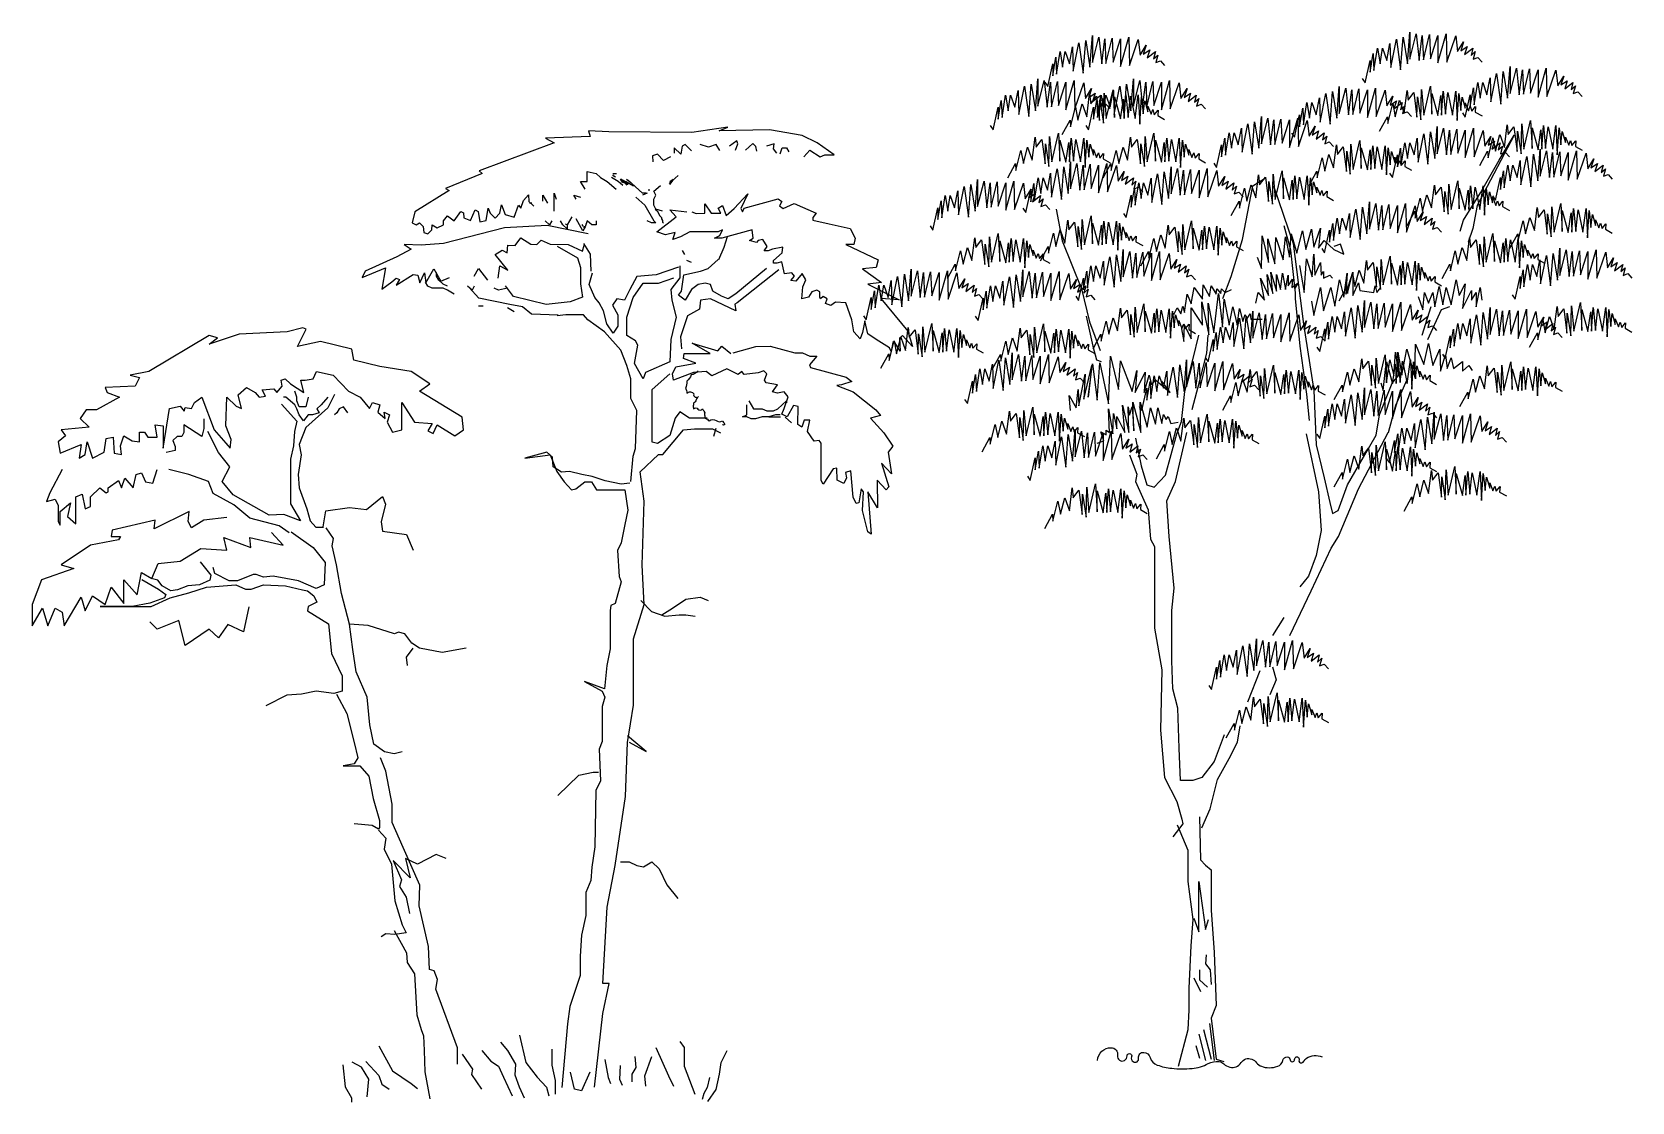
# Model space of a CAD drawing. Header units: millimetres. Extents: x 147.4 to 160.7, y 345.5 to 354.4.
import ezdxf

# ---------------------------------------------------------------- set-up
doc = ezdxf.new("R2010")
doc.units = ezdxf.units.MM
doc.header["$LTSCALE"] = 0.1
doc.layers.add('P-ARVORE', color=114, linetype='Continuous')

# ---------------------------------------------------------------- blocks, each defined once
blk = doc.blocks.new('A$C261E4DE9')
at = {"layer": 'P-ARVORE', "linetype": 'Continuous'}
for points in [[(0.8017, 4.3599), (0.8143, 4.3412), (0.8363, 4.4403), (0.8363, 4.388), (0.8504, 4.4703), (0.8536, 4.3955), (0.8693, 4.4946), (0.8803, 4.4254), (0.8913, 4.4946), (0.9101, 4.4403), (0.9243, 4.5151), (0.9274, 4.4085), (0.9525, 4.5339), (0.9714, 4.3992), (0.9824, 4.5432), (1.0012, 4.4254), (1.0122, 4.5656), (1.0122, 4.446), (1.0405, 4.5582), (1.0531, 4.4403), (1.0672, 4.5507), (1.0719, 4.4422), (1.0986, 4.5544), (1.1033, 4.4478), (1.1363, 4.5507), (1.1363, 4.4291), (1.1725, 4.5582), (1.1756, 4.4329), (1.2149, 4.5488), (1.2227, 4.4796), (1.2494, 4.5226), (1.2369, 4.4834), (1.2652, 4.5021), (1.2542, 4.4665), (1.2903, 4.4946), (1.2824, 4.4628), (1.3013, 4.4796), (1.2919, 4.446), (1.3123, 4.4534), (1.3311, 4.4329)], [(2.2048, 4.3753), (2.2173, 4.3566), (2.2393, 4.4557), (2.2393, 4.4034), (2.2535, 4.4857), (2.2566, 4.4109), (2.2723, 4.51), (2.2833, 4.4408), (2.2943, 4.51), (2.3132, 4.4557), (2.3273, 4.5306), (2.3304, 4.424), (2.3556, 4.5493), (2.3744, 4.4146), (2.3854, 4.5586), (2.4043, 4.4408), (2.4153, 4.5811), (2.4153, 4.4614), (2.4435, 4.5736), (2.4561, 4.4557), (2.4702, 4.5661), (2.475, 4.4576), (2.5017, 4.5698), (2.5064, 4.4632), (2.5394, 4.5661), (2.5394, 4.4445), (2.5755, 4.5736), (2.5786, 4.4483), (2.6179, 4.5642), (2.6258, 4.495), (2.6525, 4.538), (2.6399, 4.4988), (2.6682, 4.5175), (2.6572, 4.4819), (2.6933, 4.51), (2.6855, 4.4782), (2.7043, 4.495), (2.6949, 4.4614), (2.7153, 4.4688), (2.7342, 4.4483)], [(2.6476, 4.2237), (2.6601, 4.205), (2.6821, 4.3041), (2.6821, 4.2518), (2.6963, 4.3341), (2.6994, 4.2593), (2.7151, 4.3584), (2.7261, 4.2892), (2.7371, 4.3584), (2.756, 4.3041), (2.7701, 4.3789), (2.7732, 4.2723), (2.7984, 4.3977), (2.8172, 4.263), (2.8282, 4.407), (2.8471, 4.2892), (2.8581, 4.4294), (2.8581, 4.3097), (2.8863, 4.422), (2.8989, 4.3041), (2.913, 4.4145), (2.9178, 4.306), (2.9445, 4.4182), (2.9492, 4.3116), (2.9822, 4.4145), (2.9822, 4.2929), (3.0183, 4.422), (3.0214, 4.2967), (3.0607, 4.4126), (3.0686, 4.3434), (3.0953, 4.3864), (3.0827, 4.3472), (3.111, 4.3659), (3.1, 4.3303), (3.1361, 4.3584), (3.1283, 4.3266), (3.1471, 4.3434), (3.1377, 4.3097), (3.1581, 4.3172), (3.177, 4.2967)], [(0.5606, 4.1683), (0.5732, 4.1495), (0.5952, 4.2487), (0.5952, 4.1963), (0.6093, 4.2786), (0.6124, 4.2038), (0.6281, 4.3029), (0.6391, 4.2337), (0.6501, 4.3029), (0.669, 4.2487), (0.6831, 4.3235), (0.6863, 4.2169), (0.7114, 4.3422), (0.7303, 4.2075), (0.7413, 4.3515), (0.7601, 4.2337), (0.7711, 4.374), (0.7711, 4.2543), (0.7994, 4.3665), (0.8119, 4.2487), (0.8261, 4.359), (0.8308, 4.2505), (0.8575, 4.3628), (0.8622, 4.2562), (0.8952, 4.359), (0.8952, 4.2374), (0.9313, 4.3665), (0.9345, 4.2412), (0.9737, 4.3571), (0.9816, 4.2879), (1.0083, 4.331), (0.9957, 4.2917), (1.024, 4.3104), (1.013, 4.2749), (1.0492, 4.3029), (1.0413, 4.2711), (1.0601, 4.2879), (1.0507, 4.2543), (1.0711, 4.2618), (1.09, 4.2412)], [(0.8787, 4.128), (0.9133, 4.1916), (0.9148, 4.1617), (0.9368, 4.2496), (0.9478, 4.1916), (0.9667, 4.2645), (0.9871, 4.2066), (0.9997, 4.3076), (1.0044, 4.2645), (1.0295, 4.2982), (1.0437, 4.1897), (1.0452, 4.2795), (1.0609, 4.1785), (1.0641, 4.3113), (1.0735, 4.1991), (1.1033, 4.3263), (1.1096, 4.2028), (1.1096, 4.2945), (1.1363, 4.1972), (1.1489, 4.2851), (1.152, 4.1991), (1.1599, 4.3038), (1.1693, 4.2028), (1.1803, 4.2982), (1.2007, 4.1991), (1.2149, 4.3038), (1.2212, 4.1748), (1.229, 4.2945), (1.2369, 4.2197), (1.2432, 4.2776), (1.2573, 4.229), (1.2573, 4.2533), (1.2714, 4.2178), (1.2793, 4.2384), (1.2856, 4.2159), (1.3029, 4.2365), (1.3013, 4.2122), (1.3311, 4.1953)], [(0.9824, 4.1683), (0.995, 4.1495), (1.017, 4.2487), (1.017, 4.1963), (1.0311, 4.2786), (1.0343, 4.2038), (1.05, 4.3029), (1.061, 4.2337), (1.072, 4.3029), (1.0908, 4.2487), (1.105, 4.3235), (1.1081, 4.2169), (1.1332, 4.3422), (1.1521, 4.2075), (1.1631, 4.3515), (1.1819, 4.2337), (1.1929, 4.374), (1.1929, 4.2543), (1.2212, 4.3665), (1.2338, 4.2487), (1.2479, 4.359), (1.2526, 4.2505), (1.2793, 4.3628), (1.284, 4.2562), (1.317, 4.359), (1.317, 4.2374), (1.3532, 4.3665), (1.3563, 4.2412), (1.3956, 4.3571), (1.4034, 4.2879), (1.4301, 4.331), (1.4176, 4.2917), (1.4459, 4.3104), (1.4349, 4.2749), (1.471, 4.3029), (1.4631, 4.2711), (1.482, 4.2879), (1.4726, 4.2543), (1.493, 4.2618), (1.5118, 4.2412)], [(1.8927, 4.135), (1.9053, 4.1163), (1.9273, 4.2154), (1.9273, 4.163), (1.9414, 4.2453), (1.9445, 4.1705), (1.9602, 4.2696), (1.9712, 4.2004), (1.9822, 4.2696), (2.0011, 4.2154), (2.0152, 4.2902), (2.0184, 4.1836), (2.0435, 4.3089), (2.0624, 4.1742), (2.0734, 4.3183), (2.0922, 4.2004), (2.1032, 4.3407), (2.1032, 4.221), (2.1315, 4.3332), (2.144, 4.2154), (2.1582, 4.3257), (2.1629, 4.2173), (2.1896, 4.3295), (2.1943, 4.2229), (2.2273, 4.3257), (2.2273, 4.2042), (2.2634, 4.3332), (2.2666, 4.2079), (2.3059, 4.3239), (2.3137, 4.2547), (2.3404, 4.2977), (2.3278, 4.2584), (2.3561, 4.2771), (2.3451, 4.2416), (2.3813, 4.2696), (2.3734, 4.2378), (2.3923, 4.2547), (2.3828, 4.221), (2.4032, 4.2285), (2.4221, 4.2079)], [(2.2817, 4.1434), (2.3163, 4.207), (2.3179, 4.1771), (2.3399, 4.265), (2.3509, 4.207), (2.3697, 4.2799), (2.3901, 4.222), (2.4027, 4.323), (2.4074, 4.2799), (2.4325, 4.3136), (2.4467, 4.2051), (2.4483, 4.2949), (2.464, 4.1939), (2.4671, 4.3267), (2.4765, 4.2145), (2.5064, 4.3417), (2.5127, 4.2182), (2.5127, 4.3099), (2.5394, 4.2126), (2.5519, 4.3005), (2.5551, 4.2145), (2.5629, 4.3192), (2.5724, 4.2182), (2.5833, 4.3136), (2.6038, 4.2145), (2.6179, 4.3192), (2.6242, 4.1902), (2.632, 4.3099), (2.6399, 4.2351), (2.6462, 4.293), (2.6603, 4.2444), (2.6603, 4.2687), (2.6745, 4.2332), (2.6823, 4.2538), (2.6886, 4.2313), (2.7059, 4.2519), (2.7043, 4.2276), (2.7342, 4.2107)], [(1.5486, 4.0019), (1.5611, 3.9831), (1.5831, 4.0823), (1.5831, 4.0299), (1.5973, 4.1122), (1.6004, 4.0374), (1.6161, 4.1365), (1.6271, 4.0673), (1.6381, 4.1365), (1.657, 4.0823), (1.6711, 4.1571), (1.6742, 4.0505), (1.6994, 4.1758), (1.7182, 4.0411), (1.7292, 4.1851), (1.7481, 4.0673), (1.7591, 4.2076), (1.7591, 4.0879), (1.7874, 4.2001), (1.7999, 4.0823), (1.8141, 4.1926), (1.8188, 4.0841), (1.8455, 4.1964), (1.8502, 4.0898), (1.8832, 4.1926), (1.8832, 4.071), (1.9193, 4.2001), (1.9225, 4.0748), (1.9617, 4.1907), (1.9696, 4.1215), (1.9963, 4.1646), (1.9837, 4.1253), (2.012, 4.144), (2.001, 4.1085), (2.0371, 4.1365), (2.0293, 4.1047), (2.0481, 4.1215), (2.0387, 4.0879), (2.0591, 4.0954), (2.078, 4.0748)], [(2.7245, 3.9918), (2.7591, 4.0554), (2.7607, 4.0255), (2.7827, 4.1134), (2.7937, 4.0554), (2.8125, 4.1283), (2.8329, 4.0704), (2.8455, 4.1714), (2.8502, 4.1283), (2.8753, 4.162), (2.8895, 4.0535), (2.8911, 4.1433), (2.9068, 4.0423), (2.9099, 4.1751), (2.9193, 4.0629), (2.9492, 4.1901), (2.9555, 4.0666), (2.9555, 4.1583), (2.9822, 4.061), (2.9947, 4.1489), (2.9979, 4.0629), (3.0057, 4.1676), (3.0152, 4.0666), (3.0262, 4.162), (3.0466, 4.0629), (3.0607, 4.1676), (3.067, 4.0386), (3.0748, 4.1583), (3.0827, 4.0834), (3.089, 4.1414), (3.1031, 4.0928), (3.1031, 4.1171), (3.1173, 4.0816), (3.1251, 4.1022), (3.1314, 4.0797), (3.1487, 4.1003), (3.1471, 4.076), (3.177, 4.0591)], [(0.6376, 3.9363), (0.6721, 3.9999), (0.6737, 3.97), (0.6957, 4.0579), (0.7067, 3.9999), (0.7255, 4.0729), (0.746, 4.0149), (0.7585, 4.1159), (0.7632, 4.0729), (0.7884, 4.1065), (0.8025, 3.9981), (0.8041, 4.0878), (0.8198, 3.9868), (0.8229, 4.1196), (0.8324, 4.0074), (0.8622, 4.1346), (0.8685, 4.0112), (0.8685, 4.1028), (0.8952, 4.0055), (0.9078, 4.0934), (0.9109, 4.0074), (0.9188, 4.1121), (0.9282, 4.0112), (0.9392, 4.1065), (0.9596, 4.0074), (0.9737, 4.1121), (0.98, 3.9831), (0.9879, 4.1028), (0.9957, 4.028), (1.002, 4.086), (1.0162, 4.0373), (1.0162, 4.0616), (1.0303, 4.0261), (1.0382, 4.0467), (1.0444, 4.0242), (1.0617, 4.0448), (1.0601, 4.0205), (1.09, 4.0037)], [(1.0594, 3.9363), (1.094, 3.9999), (1.0955, 3.97), (1.1175, 4.0579), (1.1285, 3.9999), (1.1474, 4.0729), (1.1678, 4.0149), (1.1804, 4.1159), (1.1851, 4.0729), (1.2102, 4.1065), (1.2243, 3.9981), (1.2259, 4.0878), (1.2416, 3.9868), (1.2448, 4.1196), (1.2542, 4.0074), (1.284, 4.1346), (1.2903, 4.0112), (1.2903, 4.1028), (1.317, 4.0055), (1.3296, 4.0934), (1.3327, 4.0074), (1.3406, 4.1121), (1.35, 4.0112), (1.361, 4.1065), (1.3814, 4.0074), (1.3956, 4.1121), (1.4019, 3.9831), (1.4097, 4.1028), (1.4176, 4.028), (1.4239, 4.086), (1.438, 4.0373), (1.438, 4.0616), (1.4521, 4.0261), (1.46, 4.0467), (1.4663, 4.0242), (1.4836, 4.0448), (1.482, 4.0205), (1.5118, 4.0037)], [(2.3256, 3.9575), (2.3382, 3.9388), (2.3602, 4.0379), (2.3602, 3.9855), (2.3743, 4.0678), (2.3775, 3.993), (2.3932, 4.0921), (2.4042, 4.0229), (2.4152, 4.0921), (2.434, 4.0379), (2.4482, 4.1127), (2.4513, 4.0061), (2.4764, 4.1314), (2.4953, 3.9968), (2.5063, 4.1408), (2.5251, 4.0229), (2.5361, 4.1632), (2.5361, 4.0435), (2.5644, 4.1557), (2.577, 4.0379), (2.5911, 4.1482), (2.5958, 4.0398), (2.6225, 4.152), (2.6273, 4.0454), (2.6602, 4.1482), (2.6602, 4.0267), (2.6964, 4.1557), (2.6995, 4.0304), (2.7388, 4.1464), (2.7466, 4.0772), (2.7733, 4.1202), (2.7608, 4.0809), (2.7891, 4.0996), (2.7781, 4.0641), (2.8142, 4.0921), (2.8063, 4.0603), (2.8252, 4.0772), (2.8158, 4.0435), (2.8362, 4.051), (2.855, 4.0304)], [(2.637, 3.7012), (2.6527, 3.7498), (2.7281, 3.8714), (2.8098, 4.0154), (2.8758, 4.1257), (2.7124, 3.8153), (2.6936, 3.7124), (2.6731, 3.6526)], [(1.9697, 3.9031), (2.0042, 3.9666), (2.0058, 3.9367), (2.0278, 4.0246), (2.0388, 3.9666), (2.0576, 4.0396), (2.0781, 3.9816), (2.0906, 4.0826), (2.0953, 4.0396), (2.1205, 4.0733), (2.1346, 3.9648), (2.1362, 4.0546), (2.1519, 3.9536), (2.155, 4.0863), (2.1645, 3.9741), (2.1943, 4.1013), (2.2006, 3.9779), (2.2006, 4.0695), (2.2273, 3.9723), (2.2399, 4.0602), (2.243, 3.9741), (2.2509, 4.0789), (2.2603, 3.9779), (2.2713, 4.0733), (2.2917, 3.9741), (2.3059, 4.0789), (2.3121, 3.9498), (2.32, 4.0695), (2.3278, 3.9947), (2.3341, 4.0527), (2.3483, 4.0041), (2.3483, 4.0284), (2.3624, 3.9928), (2.3703, 4.0134), (2.3765, 3.991), (2.3938, 4.0115), (2.3923, 3.9872), (2.4221, 3.9704)], [(2.7808, 3.8576), (2.7933, 3.8389), (2.8153, 3.9381), (2.8153, 3.8857), (2.8295, 3.968), (2.8326, 3.8932), (2.8483, 3.9923), (2.8593, 3.9231), (2.8703, 3.9923), (2.8892, 3.9381), (2.9033, 4.0129), (2.9064, 3.9063), (2.9316, 4.0316), (2.9504, 3.8969), (2.9614, 4.0409), (2.9803, 3.9231), (2.9913, 4.0634), (2.9913, 3.9437), (3.0195, 4.0559), (3.0321, 3.9381), (3.0463, 4.0484), (3.051, 3.9399), (3.0777, 4.0521), (3.0824, 3.9455), (3.1154, 4.0484), (3.1154, 3.9268), (3.1515, 4.0559), (3.1546, 3.9306), (3.1939, 4.0465), (3.2018, 3.9773), (3.2285, 4.0203), (3.2159, 3.9811), (3.2442, 3.9998), (3.2332, 3.9642), (3.2693, 3.9923), (3.2615, 3.9605), (3.2803, 3.9773), (3.2709, 3.9437), (3.2913, 3.9511), (3.3102, 3.9306)], [(0.7049, 3.8022), (0.7175, 3.7835), (0.7395, 3.8826), (0.7395, 3.8302), (0.7536, 3.9125), (0.7567, 3.8377), (0.7725, 3.9368), (0.7835, 3.8676), (0.7944, 3.9368), (0.8133, 3.8826), (0.8274, 3.9574), (0.8306, 3.8508), (0.8557, 3.9761), (0.8746, 3.8414), (0.8856, 3.9855), (0.9044, 3.8676), (0.9154, 4.0079), (0.9154, 3.8882), (0.9437, 4.0004), (0.9563, 3.8826), (0.9704, 3.9929), (0.9751, 3.8845), (1.0018, 3.9967), (1.0065, 3.8901), (1.0395, 3.9929), (1.0395, 3.8714), (1.0756, 4.0004), (1.0788, 3.8751), (1.1181, 3.9911), (1.1259, 3.9219), (1.1526, 3.9649), (1.1401, 3.9256), (1.1683, 3.9443), (1.1573, 3.9088), (1.1935, 3.9368), (1.1856, 3.905), (1.2045, 3.9219), (1.195, 3.8882), (1.2155, 3.8957), (1.2343, 3.8751)], [(1.1489, 3.78), (1.1615, 3.7613), (1.1835, 3.8604), (1.1835, 3.808), (1.1976, 3.8903), (1.2008, 3.8155), (1.2165, 3.9146), (1.2275, 3.8454), (1.2385, 3.9146), (1.2573, 3.8604), (1.2715, 3.9352), (1.2746, 3.8286), (1.2997, 3.9539), (1.3186, 3.8193), (1.3296, 3.9633), (1.3484, 3.8454), (1.3594, 3.9857), (1.3594, 3.866), (1.3877, 3.9782), (1.4003, 3.8604), (1.4144, 3.9707), (1.4191, 3.8623), (1.4458, 3.9745), (1.4506, 3.8679), (1.4835, 3.9707), (1.4835, 3.8492), (1.5197, 3.9782), (1.5228, 3.8529), (1.5621, 3.9689), (1.5699, 3.8997), (1.5967, 3.9427), (1.5841, 3.9034), (1.6124, 3.9221), (1.6014, 3.8866), (1.6375, 3.9146), (1.6296, 3.8828), (1.6485, 3.8997), (1.6391, 3.866), (1.6595, 3.8735), (1.6783, 3.8529)], [(1.6255, 3.7699), (1.6601, 3.8335), (1.6617, 3.8036), (1.6837, 3.8915), (1.6947, 3.8335), (1.7135, 3.9065), (1.7339, 3.8485), (1.7465, 3.9495), (1.7512, 3.9065), (1.7764, 3.9401), (1.7905, 3.8317), (1.7921, 3.9214), (1.8078, 3.8204), (1.8109, 3.9532), (1.8203, 3.841), (1.8502, 3.9682), (1.8565, 3.8447), (1.8565, 3.9364), (1.8832, 3.8391), (1.8957, 3.927), (1.8989, 3.841), (1.9067, 3.9457), (1.9162, 3.8447), (1.9272, 3.9401), (1.9476, 3.841), (1.9617, 3.9457), (1.968, 3.8167), (1.9759, 3.9364), (1.9837, 3.8616), (1.99, 3.9196), (2.0041, 3.8709), (2.0041, 3.8952), (2.0183, 3.8597), (2.0261, 3.8803), (2.0324, 3.8578), (2.0497, 3.8784), (2.0481, 3.8541), (2.078, 3.8373)], [(0.2942, 3.7245), (0.3067, 3.7058), (0.3287, 3.8049), (0.3287, 3.7526), (0.3429, 3.8349), (0.346, 3.7601), (0.3617, 3.8592), (0.3727, 3.79), (0.3837, 3.8592), (0.4026, 3.8049), (0.4167, 3.8797), (0.4198, 3.7731), (0.445, 3.8984), (0.4638, 3.7638), (0.4748, 3.9078), (0.4937, 3.79), (0.5047, 3.9302), (0.5047, 3.8105), (0.533, 3.9228), (0.5455, 3.8049), (0.5597, 3.9153), (0.5644, 3.8068), (0.5911, 3.919), (0.5958, 3.8124), (0.6288, 3.9153), (0.6288, 3.7937), (0.6649, 3.9228), (0.6681, 3.7975), (0.7073, 3.9134), (0.7152, 3.8442), (0.7419, 3.8872), (0.7293, 3.848), (0.7576, 3.8667), (0.7466, 3.8311), (0.7827, 3.8592), (0.7749, 3.8274), (0.7937, 3.8442), (0.7843, 3.8105), (0.8047, 3.818), (0.8236, 3.7975)], [(2.4026, 3.7256), (2.4372, 3.7892), (2.4387, 3.7592), (2.4607, 3.8471), (2.4717, 3.7892), (2.4906, 3.8621), (2.511, 3.8041), (2.5236, 3.9051), (2.5283, 3.8621), (2.5534, 3.8958), (2.5676, 3.7873), (2.5691, 3.8771), (2.5848, 3.7761), (2.588, 3.9089), (2.5974, 3.7966), (2.6273, 3.9238), (2.6335, 3.8004), (2.6335, 3.892), (2.6602, 3.7948), (2.6728, 3.8827), (2.6759, 3.7966), (2.6838, 3.9014), (2.6932, 3.8004), (2.7042, 3.8958), (2.7246, 3.7966), (2.7388, 3.9014), (2.7451, 3.7723), (2.7529, 3.892), (2.7608, 3.8172), (2.7671, 3.8752), (2.7812, 3.8266), (2.7812, 3.8509), (2.7953, 3.8153), (2.8032, 3.8359), (2.8095, 3.8135), (2.8268, 3.834), (2.8252, 3.8097), (2.855, 3.7929)], [(2.0259, 3.6247), (2.0385, 3.606), (2.0605, 3.7051), (2.0605, 3.6527), (2.0746, 3.735), (2.0777, 3.6602), (2.0935, 3.7593), (2.1045, 3.6901), (2.1155, 3.7593), (2.1343, 3.7051), (2.1484, 3.7799), (2.1516, 3.6733), (2.1767, 3.7986), (2.1956, 3.664), (2.2066, 3.808), (2.2254, 3.6901), (2.2364, 3.8304), (2.2364, 3.7107), (2.2647, 3.8229), (2.2773, 3.7051), (2.2914, 3.8154), (2.2961, 3.707), (2.3228, 3.8192), (2.3275, 3.7126), (2.3605, 3.8154), (2.3605, 3.6939), (2.3966, 3.8229), (2.3998, 3.6976), (2.4391, 3.8136), (2.4469, 3.7444), (2.4736, 3.7874), (2.4611, 3.7481), (2.4893, 3.7668), (2.4783, 3.7313), (2.5145, 3.7593), (2.5066, 3.7275), (2.5255, 3.7444), (2.516, 3.7107), (2.5365, 3.7182), (2.5553, 3.6976)], [(2.8577, 3.6257), (2.8923, 3.6893), (2.8939, 3.6594), (2.9159, 3.7473), (2.9269, 3.6893), (2.9457, 3.7623), (2.9661, 3.7043), (2.9787, 3.8053), (2.9834, 3.7623), (3.0086, 3.7959), (3.0227, 3.6874), (3.0243, 3.7772), (3.04, 3.6762), (3.0431, 3.809), (3.0525, 3.6968), (3.0824, 3.824), (3.0887, 3.7005), (3.0887, 3.7922), (3.1154, 3.6949), (3.1279, 3.7828), (3.1311, 3.6968), (3.1389, 3.8015), (3.1484, 3.7005), (3.1594, 3.7959), (3.1798, 3.6968), (3.1939, 3.8015), (3.2002, 3.6725), (3.2081, 3.7922), (3.2159, 3.7174), (3.2222, 3.7753), (3.2363, 3.7267), (3.2363, 3.751), (3.2505, 3.7155), (3.2583, 3.7361), (3.2646, 3.7136), (3.2819, 3.7342), (3.2803, 3.7099), (3.3102, 3.6931)], [(0.7819, 3.5703), (0.8164, 3.6338), (0.818, 3.6039), (0.84, 3.6918), (0.851, 3.6338), (0.8699, 3.7068), (0.8903, 3.6488), (0.9028, 3.7498), (0.9076, 3.7068), (0.9327, 3.7405), (0.9468, 3.632), (0.9484, 3.7217), (0.9641, 3.6208), (0.9673, 3.7535), (0.9767, 3.6413), (1.0065, 3.7685), (1.0128, 3.6451), (1.0128, 3.7367), (1.0395, 3.6395), (1.0521, 3.7274), (1.0552, 3.6413), (1.0631, 3.7461), (1.0725, 3.6451), (1.0835, 3.7405), (1.1039, 3.6413), (1.1181, 3.7461), (1.1243, 3.617), (1.1322, 3.7367), (1.1401, 3.6619), (1.1463, 3.7199), (1.1605, 3.6713), (1.1605, 3.6956), (1.1746, 3.66), (1.1825, 3.6806), (1.1888, 3.6582), (1.206, 3.6787), (1.2045, 3.6544), (1.2343, 3.6376)], [(0.3711, 3.4926), (0.4057, 3.5562), (0.4073, 3.5263), (0.4293, 3.6142), (0.4403, 3.5562), (0.4591, 3.6291), (0.4795, 3.5712), (0.4921, 3.6721), (0.4968, 3.6291), (0.522, 3.6628), (0.5361, 3.5543), (0.5377, 3.6441), (0.5534, 3.5431), (0.5565, 3.6759), (0.5659, 3.5637), (0.5958, 3.6909), (0.6021, 3.5674), (0.6021, 3.6591), (0.6288, 3.5618), (0.6413, 3.6497), (0.6445, 3.5637), (0.6523, 3.6684), (0.6618, 3.5674), (0.6728, 3.6628), (0.6932, 3.5637), (0.7073, 3.6684), (0.7136, 3.5394), (0.7215, 3.6591), (0.7293, 3.5842), (0.7356, 3.6422), (0.7497, 3.5936), (0.7497, 3.6179), (0.7639, 3.5824), (0.7717, 3.6029), (0.778, 3.5805), (0.7953, 3.6011), (0.7937, 3.5768), (0.8236, 3.5599)], [(1.2259, 3.5481), (1.2605, 3.6117), (1.262, 3.5817), (1.284, 3.6696), (1.295, 3.6117), (1.3139, 3.6846), (1.3343, 3.6266), (1.3469, 3.7276), (1.3516, 3.6846), (1.3767, 3.7183), (1.3909, 3.6098), (1.3924, 3.6996), (1.4081, 3.5986), (1.4113, 3.7314), (1.4207, 3.6191), (1.4506, 3.7463), (1.4568, 3.6229), (1.4568, 3.7145), (1.4835, 3.6173), (1.4961, 3.7052), (1.4993, 3.6191), (1.5071, 3.7239), (1.5165, 3.6229), (1.5275, 3.7183), (1.548, 3.6191), (1.5621, 3.7239), (1.5684, 3.5948), (1.5762, 3.7145), (1.5841, 3.6397), (1.5904, 3.6977), (1.6045, 3.6491), (1.6045, 3.6734), (1.6186, 3.6378), (1.6265, 3.6584), (1.6328, 3.636), (1.6501, 3.6565), (1.6485, 3.6322), (1.6783, 3.6154)], [(1.74, 3.5871), (1.7589, 3.5366), (1.762, 3.6806), (1.7903, 3.5628), (1.7871, 3.6675), (1.8186, 3.5572), (1.8233, 3.6731), (1.8547, 3.574), (1.8657, 3.6769), (1.883, 3.5871), (1.8908, 3.69), (1.916, 3.6039), (1.9411, 3.7031), (1.9552, 3.6208), (1.9804, 3.7105), (1.9914, 3.6301), (2.0196, 3.7143), (2.0118, 3.6264), (2.0369, 3.66), (2.0793, 3.6208), (2.1233, 3.6002), (2.1092, 3.6432), (2.0793, 3.6339)], [(2.558, 3.4926), (2.5926, 3.5562), (2.5942, 3.5263), (2.6161, 3.6142), (2.6271, 3.5562), (2.646, 3.6291), (2.6664, 3.5712), (2.679, 3.6721), (2.6837, 3.6291), (2.7088, 3.6628), (2.723, 3.5543), (2.7245, 3.6441), (2.7402, 3.5431), (2.7434, 3.6759), (2.7528, 3.5637), (2.7827, 3.6909), (2.7889, 3.5674), (2.7889, 3.6591), (2.8157, 3.5618), (2.8282, 3.6497), (2.8314, 3.5637), (2.8392, 3.6684), (2.8486, 3.5674), (2.8596, 3.6628), (2.8801, 3.5637), (2.8942, 3.6684), (2.9005, 3.5394), (2.9083, 3.6591), (2.9162, 3.5842), (2.9225, 3.6422), (2.9366, 3.5936), (2.9366, 3.6179), (2.9508, 3.5824), (2.9586, 3.6029), (2.9649, 3.5805), (2.9822, 3.6011), (2.9806, 3.5768), (3.0104, 3.5599)], [(0.938, 3.4139), (0.9506, 3.3952), (0.9726, 3.4943), (0.9726, 3.442), (0.9867, 3.5242), (0.9899, 3.4494), (1.0056, 3.5486), (1.0166, 3.4794), (1.0276, 3.5486), (1.0464, 3.4943), (1.0606, 3.5691), (1.0637, 3.4625), (1.0888, 3.5878), (1.1077, 3.4532), (1.1187, 3.5972), (1.1375, 3.4794), (1.1485, 3.6196), (1.1485, 3.4999), (1.1768, 3.6121), (1.1894, 3.4943), (1.2035, 3.6047), (1.2082, 3.4962), (1.2349, 3.6084), (1.2396, 3.5018), (1.2726, 3.6047), (1.2726, 3.4831), (1.3088, 3.6121), (1.3119, 3.4868), (1.3512, 3.6028), (1.359, 3.5336), (1.3857, 3.5766), (1.3732, 3.5373), (1.4014, 3.556), (1.3905, 3.5205), (1.4266, 3.5486), (1.4187, 3.5168), (1.4376, 3.5336), (1.4282, 3.4999), (1.4486, 3.5074), (1.4674, 3.4868)], [(2.8677, 3.4201), (2.8803, 3.4014), (2.9023, 3.5005), (2.9023, 3.4481), (2.9164, 3.5304), (2.9196, 3.4556), (2.9353, 3.5547), (2.9463, 3.4855), (2.9573, 3.5547), (2.9761, 3.5005), (2.9903, 3.5753), (2.9934, 3.4687), (3.0185, 3.594), (3.0374, 3.4593), (3.0484, 3.6033), (3.0672, 3.4855), (3.0782, 3.6258), (3.0782, 3.5061), (3.1065, 3.6183), (3.1191, 3.5005), (3.1332, 3.6108), (3.1379, 3.5024), (3.1646, 3.6146), (3.1693, 3.508), (3.2023, 3.6108), (3.2023, 3.4893), (3.2385, 3.6183), (3.2416, 3.493), (3.2809, 3.609), (3.2887, 3.5398), (3.3154, 3.5828), (3.3029, 3.5435), (3.3311, 3.5622), (3.3202, 3.5267), (3.3563, 3.5547), (3.3484, 3.5229), (3.3673, 3.5398), (3.3579, 3.5061), (3.3783, 3.5136), (3.3971, 3.493)], [(1.927, 3.5497), (1.9474, 3.43), (1.9584, 3.5796), (1.9835, 3.4992), (1.9914, 3.6002), (1.9945, 3.5067), (2.0196, 3.5628), (2.0228, 3.5067), (2.0338, 3.5235), (2.0338, 3.4936), (2.0621, 3.5067), (2.0731, 3.4936)], [(2.1029, 3.3928), (2.1374, 3.4564), (2.139, 3.4264), (2.161, 3.5143), (2.172, 3.4564), (2.1909, 3.5293), (2.2113, 3.4713), (2.2238, 3.5723), (2.2286, 3.5293), (2.2537, 3.563), (2.2678, 3.4545), (2.2694, 3.5443), (2.2851, 3.4433), (2.2883, 3.576), (2.2977, 3.4638), (2.3275, 3.591), (2.3338, 3.4676), (2.3338, 3.5592), (2.3605, 3.462), (2.3731, 3.5499), (2.3762, 3.4638), (2.3841, 3.5686), (2.3935, 3.4676), (2.4045, 3.563), (2.4249, 3.4638), (2.4391, 3.5686), (2.4453, 3.4395), (2.4532, 3.5592), (2.4611, 3.4844), (2.4673, 3.5424), (2.4815, 3.4938), (2.4815, 3.5181), (2.4956, 3.4825), (2.5035, 3.5031), (2.5098, 3.4807), (2.527, 3.5012), (2.5255, 3.4769), (2.5553, 3.4601)], [(0, 3.3276), (0.0126, 3.3089), (0.0346, 3.408), (0.0346, 3.3557), (0.0487, 3.438), (0.0518, 3.3632), (0.0676, 3.4623), (0.0785, 3.3931), (0.0895, 3.4623), (0.1084, 3.408), (0.1225, 3.4828), (0.1257, 3.3762), (0.1508, 3.5016), (0.1697, 3.3669), (0.1807, 3.5109), (0.1995, 3.3931), (0.2105, 3.5333), (0.2105, 3.4136), (0.2388, 3.5259), (0.2513, 3.408), (0.2655, 3.5184), (0.2702, 3.4099), (0.2969, 3.5221), (0.3016, 3.4155), (0.3346, 3.5184), (0.3346, 3.3968), (0.3707, 3.5259), (0.3739, 3.4006), (0.4132, 3.5165), (0.421, 3.4473), (0.4477, 3.4903), (0.4351, 3.4511), (0.4634, 3.4698), (0.4524, 3.4342), (0.4886, 3.4623), (0.4807, 3.4305), (0.4996, 3.4473), (0.4901, 3.4136), (0.5106, 3.4211), (0.5294, 3.4006)], [(0.494, 3.3252), (0.5066, 3.3065), (0.5285, 3.4056), (0.5285, 3.3532), (0.5427, 3.4355), (0.5458, 3.3607), (0.5615, 3.4598), (0.5725, 3.3906), (0.5835, 3.4598), (0.6024, 3.4056), (0.6165, 3.4804), (0.6197, 3.3738), (0.6448, 3.4991), (0.6636, 3.3644), (0.6746, 3.5084), (0.6935, 3.3906), (0.7045, 3.5309), (0.7045, 3.4112), (0.7328, 3.5234), (0.7453, 3.4056), (0.7595, 3.5159), (0.7642, 3.4074), (0.7909, 3.5197), (0.7956, 3.4131), (0.8286, 3.5159), (0.8286, 3.3944), (0.8647, 3.5234), (0.8679, 3.3981), (0.9071, 3.514), (0.915, 3.4448), (0.9417, 3.4879), (0.9291, 3.4486), (0.9574, 3.4673), (0.9464, 3.4318), (0.9825, 3.4598), (0.9747, 3.428), (0.9935, 3.4448), (0.9841, 3.4112), (1.0045, 3.4187), (1.0234, 3.3981)], [(1.7337, 3.3833), (1.7447, 3.43), (1.773, 3.3963), (1.7557, 3.4936), (1.7903, 3.4169), (1.784, 3.5104), (1.8091, 3.4263), (1.8013, 3.5198), (1.8264, 3.4356), (1.8264, 3.5104), (1.8437, 3.4431), (1.8516, 3.516), (1.8657, 3.4431), (1.8767, 3.5067), (1.8767, 3.4599), (1.8971, 3.4899), (1.894, 3.4525), (1.9222, 3.473), (1.905, 3.4468)], [(1.9804, 3.3926), (1.9914, 3.329), (2.0196, 3.4525), (2.0338, 3.3496), (2.0652, 3.4525), (2.084, 3.3702), (2.1045, 3.4861), (2.1233, 3.4094), (2.1375, 3.516), (2.1327, 3.4225), (2.1626, 3.5198), (2.1626, 3.4169), (2.1877, 3.473), (2.194, 3.4394), (2.2553, 3.43), (2.2616, 3.4599), (2.2694, 3.43), (2.2867, 3.4525)], [(2.4516, 3.4132), (2.4721, 3.3533), (2.4799, 3.43), (2.4972, 3.3833), (2.5161, 3.43), (2.5255, 3.3664), (2.5443, 3.4562), (2.5616, 3.3758), (2.5757, 3.4525), (2.5977, 3.3758), (2.6197, 3.4861), (2.6339, 3.4169), (2.659, 3.4693), (2.648, 3.3589), (2.6873, 3.4394), (2.6873, 3.3963), (2.7077, 3.43), (2.7077, 3.3664), (2.7266, 3.4525), (2.7328, 3.3963)], [(1.3724, 3.3328), (1.3866, 3.3627), (1.4023, 3.3365), (1.4117, 3.3702), (1.4195, 3.3421), (1.4305, 3.4225), (1.4478, 3.3795), (1.462, 3.4525), (1.4981, 3.4001), (1.5012, 3.4637), (1.5295, 3.4132), (1.5374, 3.4599), (1.5594, 3.4225), (1.5625, 3.4468), (1.5798, 3.4263), (1.5829, 3.4468), (1.5986, 3.43), (1.6269, 3.4431)], [(1.4054, 3.2692), (1.4164, 3.2131), (1.4195, 3.286), (1.4478, 3.2262), (1.4478, 3.3627), (1.4981, 3.286), (1.495, 3.3889), (1.5264, 3.243), (1.5232, 3.3833), (1.5484, 3.2523), (1.5688, 3.4263), (1.5876, 3.2766), (1.5939, 3.4001), (1.6159, 3.286), (1.6332, 3.3664), (1.652, 3.286), (1.6615, 3.3589), (1.6772, 3.3028), (1.6866, 3.3328), (1.6945, 3.3122), (1.7086, 3.3365), (1.7117, 3.3122), (1.762, 3.3122)], [(1.015, 3.182), (1.0496, 3.2456), (1.0511, 3.2157), (1.0731, 3.3036), (1.0841, 3.2456), (1.103, 3.3185), (1.1234, 3.2605), (1.136, 3.3615), (1.1407, 3.3185), (1.1658, 3.3522), (1.1799, 3.2437), (1.1815, 3.3335), (1.1972, 3.2325), (1.2004, 3.3653), (1.2098, 3.2531), (1.2396, 3.3802), (1.2459, 3.2568), (1.2459, 3.3484), (1.2726, 3.2512), (1.2852, 3.3391), (1.2883, 3.2531), (1.2962, 3.3578), (1.3056, 3.2568), (1.3166, 3.3522), (1.337, 3.2531), (1.3512, 3.3578), (1.3575, 3.2287), (1.3653, 3.3484), (1.3732, 3.2736), (1.3795, 3.3316), (1.3936, 3.283), (1.3936, 3.3073), (1.4077, 3.2718), (1.4156, 3.2923), (1.4219, 3.2699), (1.4391, 3.2905), (1.4376, 3.2662), (1.4674, 3.2493)], [(1.511, 3.1427), (1.5235, 3.124), (1.5455, 3.2231), (1.5455, 3.1708), (1.5597, 3.2531), (1.5628, 3.1783), (1.5785, 3.2774), (1.5895, 3.2082), (1.6005, 3.2774), (1.6193, 3.2231), (1.6335, 3.298), (1.6366, 3.1914), (1.6618, 3.3167), (1.6806, 3.182), (1.6916, 3.326), (1.7105, 3.2082), (1.7215, 3.3485), (1.7215, 3.2288), (1.7497, 3.341), (1.7623, 3.2231), (1.7764, 3.3335), (1.7812, 3.225), (1.8079, 3.3372), (1.8126, 3.2306), (1.8456, 3.3335), (1.8456, 3.2119), (1.8817, 3.341), (1.8848, 3.2157), (1.9241, 3.3316), (1.932, 3.2624), (1.9587, 3.3054), (1.9461, 3.2662), (1.9744, 3.2849), (1.9634, 3.2493), (1.9995, 3.2774), (1.9917, 3.2456), (2.0105, 3.2624), (2.0011, 3.2288), (2.0215, 3.2362), (2.0404, 3.2157)], [(2.0043, 3.189), (2.0169, 3.1702), (2.0389, 3.2694), (2.0389, 3.217), (2.053, 3.2993), (2.0562, 3.2245), (2.0719, 3.3236), (2.0829, 3.2544), (2.0939, 3.3236), (2.1127, 3.2694), (2.1269, 3.3442), (2.13, 3.2376), (2.1551, 3.3629), (2.174, 3.2282), (2.185, 3.3722), (2.2038, 3.2544), (2.2148, 3.3947), (2.2148, 3.275), (2.2431, 3.3872), (2.2557, 3.2694), (2.2698, 3.3797), (2.2745, 3.2712), (2.3012, 3.3835), (2.3059, 3.2769), (2.3389, 3.3797), (2.3389, 3.2582), (2.3751, 3.3872), (2.3782, 3.2619), (2.4175, 3.3778), (2.4253, 3.3086), (2.452, 3.3517), (2.4395, 3.3124), (2.4677, 3.3311), (2.4568, 3.2956), (2.4929, 3.3236), (2.485, 3.2918), (2.5039, 3.3086), (2.4945, 3.275), (2.5149, 3.2825), (2.5337, 3.2619)], [(2.4689, 3.2411), (2.5098, 3.3683)], [(2.4941, 3.2224), (2.5553, 3.3552), (2.5915, 3.3683)], [(2.5594, 3.1581), (2.5719, 3.1394), (2.5939, 3.2386), (2.5939, 3.1862), (2.6081, 3.2685), (2.6112, 3.1937), (2.6269, 3.2928), (2.6379, 3.2236), (2.6489, 3.2928), (2.6678, 3.2386), (2.6819, 3.3134), (2.685, 3.2068), (2.7102, 3.3321), (2.729, 3.1974), (2.74, 3.3414), (2.7589, 3.2236), (2.7699, 3.3639), (2.7699, 3.2442), (2.7981, 3.3564), (2.8107, 3.2386), (2.8249, 3.3489), (2.8296, 3.2404), (2.8563, 3.3526), (2.861, 3.246), (2.894, 3.3489), (2.894, 3.2273), (2.9301, 3.3564), (2.9332, 3.2311), (2.9725, 3.347), (2.9804, 3.2778), (3.0071, 3.3208), (2.9945, 3.2816), (3.0228, 3.3003), (3.0118, 3.2647), (3.0479, 3.2928), (3.0401, 3.261), (3.0589, 3.2778), (3.0495, 3.2442), (3.0699, 3.2516), (3.0888, 3.2311)], [(2.9447, 3.1882), (2.9793, 3.2517), (2.9808, 3.2218), (3.0028, 3.3097), (3.0138, 3.2517), (3.0327, 3.3247), (3.0531, 3.2667), (3.0657, 3.3677), (3.0704, 3.3247), (3.0955, 3.3583), (3.1096, 3.2499), (3.1112, 3.3396), (3.1269, 3.2387), (3.1301, 3.3714), (3.1395, 3.2592), (3.1693, 3.3864), (3.1756, 3.263), (3.1756, 3.3546), (3.2023, 3.2574), (3.2149, 3.3453), (3.218, 3.2592), (3.2259, 3.364), (3.2353, 3.263), (3.2463, 3.3583), (3.2667, 3.2592), (3.2809, 3.364), (3.2872, 3.2349), (3.295, 3.3546), (3.3029, 3.2798), (3.3092, 3.3378), (3.3233, 3.2891), (3.3233, 3.3135), (3.3374, 3.2779), (3.3453, 3.2985), (3.3516, 3.2761), (3.3689, 3.2966), (3.3673, 3.2723), (3.3971, 3.2555)], [(0.077, 3.0957), (0.1115, 3.1593), (0.1131, 3.1294), (0.1351, 3.2173), (0.1461, 3.1593), (0.1649, 3.2322), (0.1854, 3.1743), (0.1979, 3.2753), (0.2026, 3.2322), (0.2278, 3.2659), (0.2419, 3.1574), (0.2435, 3.2472), (0.2592, 3.1462), (0.2623, 3.279), (0.2718, 3.1668), (0.3016, 3.294), (0.3079, 3.1705), (0.3079, 3.2622), (0.3346, 3.1649), (0.3472, 3.2528), (0.3503, 3.1668), (0.3582, 3.2715), (0.3676, 3.1705), (0.3786, 3.2659), (0.399, 3.1668), (0.4132, 3.2715), (0.4194, 3.1425), (0.4273, 3.2622), (0.4351, 3.1874), (0.4414, 3.2453), (0.4556, 3.1967), (0.4556, 3.221), (0.4697, 3.1855), (0.4776, 3.2061), (0.4838, 3.1836), (0.5011, 3.2042), (0.4996, 3.1799), (0.5294, 3.163)], [(0.571, 3.0932), (0.6055, 3.1568), (0.6071, 3.1269), (0.6291, 3.2148), (0.6401, 3.1568), (0.6589, 3.2298), (0.6794, 3.1718), (0.6919, 3.2728), (0.6966, 3.2298), (0.7218, 3.2634), (0.7359, 3.155), (0.7375, 3.2447), (0.7532, 3.1437), (0.7563, 3.2765), (0.7658, 3.1643), (0.7956, 3.2915), (0.8019, 3.1681), (0.8019, 3.2597), (0.8286, 3.1624), (0.8412, 3.2503), (0.8443, 3.1643), (0.8522, 3.269), (0.8616, 3.1681), (0.8726, 3.2634), (0.893, 3.1643), (0.9071, 3.269), (0.9134, 3.14), (0.9213, 3.2597), (0.9291, 3.1849), (0.9354, 3.2429), (0.9496, 3.1942), (0.9496, 3.2185), (0.9637, 3.183), (0.9716, 3.2036), (0.9778, 3.1811), (0.9951, 3.2017), (0.9935, 3.1774), (1.0234, 3.1606)], [(2.2867, 3.0316), (2.2977, 2.998), (2.3087, 3.1027), (2.3118, 3.0316), (2.326, 3.1326), (2.3448, 3.0616), (2.3511, 3.1663), (2.3652, 3.0616), (2.3621, 3.1663), (2.3794, 3.0653), (2.4014, 3.1794), (2.4375, 3.056), (2.4406, 3.2018), (2.4768, 3.1121), (2.4972, 3.2056), (2.5161, 3.1083), (2.5475, 3.1794), (2.5506, 3.0821), (2.5726, 3.1551), (2.5805, 3.0952), (2.5977, 3.142), (2.6087, 3.0952), (2.648, 3.1252), (2.648, 3.0821), (2.6763, 3.1083), (2.6904, 3.0859)], [(0.4471, 2.9578), (0.4597, 2.9391), (0.4817, 3.0383), (0.4817, 2.9859), (0.4958, 3.0682), (0.499, 2.9934), (0.5147, 3.0925), (0.5257, 3.0233), (0.5367, 3.0925), (0.5555, 3.0383), (0.5697, 3.1131), (0.5728, 3.0065), (0.5979, 3.1318), (0.6168, 2.9971), (0.6278, 3.1411), (0.6466, 3.0233), (0.6576, 3.1636), (0.6576, 3.0439), (0.6859, 3.1561), (0.6985, 3.0383), (0.7126, 3.1486), (0.7173, 3.0401), (0.744, 3.1523), (0.7487, 3.0457), (0.7817, 3.1486), (0.7817, 3.027), (0.8179, 3.1561), (0.821, 3.0308), (0.8603, 3.1467), (0.8681, 3.0775), (0.8948, 3.1206), (0.8823, 3.0813), (0.9105, 3.1), (0.8995, 3.0644), (0.9357, 3.0925), (0.9278, 3.0607), (0.9467, 3.0775), (0.9372, 3.0439), (0.9577, 3.0514), (0.9765, 3.0308)], [(0.9153, 2.9082), (0.909, 2.9755), (0.9404, 2.9213), (0.9483, 3.0017), (0.9514, 2.9288), (0.9797, 3.0691), (0.9734, 2.9587), (1.0095, 3.1083), (0.9938, 2.9681), (1.0127, 3.1158), (1.0331, 2.955), (1.0441, 3.1195), (1.0834, 2.9381), (1.0912, 3.1495), (1.1274, 3.0017), (1.1368, 3.1289), (1.1871, 2.9924), (1.209, 3.0859), (1.2012, 2.9886), (1.2452, 3.0784), (1.2405, 2.9886), (1.2625, 3.0653), (1.2735, 3.0223), (1.2907, 3.0447), (1.3551, 2.9886), (1.319, 3.0391)], [(1.218, 2.927), (1.2306, 2.9083), (1.2526, 3.0074), (1.2526, 2.9551), (1.2667, 3.0374), (1.2699, 2.9626), (1.2856, 3.0617), (1.2966, 2.9925), (1.3076, 3.0617), (1.3264, 3.0074), (1.3405, 3.0823), (1.3437, 2.9757), (1.3688, 3.101), (1.3877, 2.9663), (1.3987, 3.1103), (1.4175, 2.9925), (1.4285, 3.1328), (1.4285, 3.0131), (1.4568, 3.1253), (1.4694, 3.0074), (1.4835, 3.1178), (1.4882, 3.0093), (1.5149, 3.1215), (1.5196, 3.0149), (1.5526, 3.1178), (1.5526, 2.9962), (1.5888, 3.1253), (1.5919, 3), (1.6312, 3.1159), (1.639, 3.0467), (1.6657, 3.0897), (1.6532, 3.0505), (1.6814, 3.0692), (1.6704, 3.0336), (1.7066, 3.0617), (1.6987, 3.0299), (1.7176, 3.0467), (1.7081, 3.0131), (1.7286, 3.0205), (1.7474, 3)], [(2.0813, 2.957), (2.1159, 3.0206), (2.1174, 2.9907), (2.1394, 3.0786), (2.1504, 3.0206), (2.1693, 3.0936), (2.1897, 3.0356), (2.2023, 3.1366), (2.207, 3.0936), (2.2321, 3.1272), (2.2462, 3.0188), (2.2478, 3.1085), (2.2635, 3.0075), (2.2667, 3.1403), (2.2761, 3.0281), (2.3059, 3.1553), (2.3122, 3.0319), (2.3122, 3.1235), (2.3389, 3.0262), (2.3515, 3.1141), (2.3546, 3.0281), (2.3625, 3.1328), (2.3719, 3.0319), (2.3829, 3.1272), (2.4033, 3.0281), (2.4175, 3.1328), (2.4238, 3.0038), (2.4316, 3.1235), (2.4395, 3.0487), (2.4458, 3.1067), (2.4599, 3.058), (2.4599, 3.0823), (2.474, 3.0468), (2.4819, 3.0674), (2.4882, 3.0449), (2.5054, 3.0655), (2.5039, 3.0412), (2.5337, 3.0244)], [(2.6363, 2.9262), (2.6709, 2.9898), (2.6725, 2.9599), (2.6945, 3.0478), (2.7055, 2.9898), (2.7243, 3.0628), (2.7447, 3.0048), (2.7573, 3.1058), (2.762, 3.0628), (2.7872, 3.0964), (2.8013, 2.9879), (2.8029, 3.0777), (2.8186, 2.9767), (2.8217, 3.1095), (2.8311, 2.9973), (2.861, 3.1245), (2.8673, 3.001), (2.8673, 3.0927), (2.894, 2.9954), (2.9065, 3.0833), (2.9097, 2.9973), (2.9175, 3.102), (2.927, 3.001), (2.938, 3.0964), (2.9584, 2.9973), (2.9725, 3.102), (2.9788, 2.973), (2.9867, 3.0927), (2.9945, 3.0179), (3.0008, 3.0758), (3.0149, 3.0272), (3.0149, 3.0515), (3.0291, 3.016), (3.0369, 3.0366), (3.0432, 3.0141), (3.0605, 3.0347), (3.0589, 3.0104), (3.0888, 2.9936)], [(1.5879, 2.9108), (1.6225, 2.9744), (1.6241, 2.9445), (1.6461, 3.0324), (1.657, 2.9744), (1.6759, 3.0473), (1.6963, 2.9894), (1.7089, 3.0904), (1.7136, 3.0473), (1.7387, 3.081), (1.7529, 2.9725), (1.7544, 3.0623), (1.7702, 2.9613), (1.7733, 3.0941), (1.7827, 2.9819), (1.8126, 3.1091), (1.8189, 2.9856), (1.8189, 3.0773), (1.8456, 2.98), (1.8581, 3.0679), (1.8613, 2.9819), (1.8691, 3.0866), (1.8785, 2.9856), (1.8895, 3.081), (1.91, 2.9819), (1.9241, 3.0866), (1.9304, 2.9576), (1.9382, 3.0773), (1.9461, 3.0025), (1.9524, 3.0604), (1.9665, 3.0118), (1.9665, 3.0361), (1.9807, 3.0006), (1.9885, 3.0212), (1.9948, 2.9987), (2.0121, 3.0193), (2.0105, 2.995), (2.0404, 2.9781)], [(2.0043, 2.8038), (2.0169, 2.7851), (2.0389, 2.8842), (2.0389, 2.8318), (2.053, 2.9141), (2.0562, 2.8393), (2.0719, 2.9384), (2.0829, 2.8692), (2.0939, 2.9384), (2.1127, 2.8842), (2.1269, 2.959), (2.13, 2.8524), (2.1551, 2.9777), (2.174, 2.843), (2.185, 2.987), (2.2038, 2.8692), (2.2148, 3.0095), (2.2148, 2.8898), (2.2431, 3.002), (2.2557, 2.8842), (2.2698, 2.9945), (2.2745, 2.8861), (2.3012, 2.9983), (2.3059, 2.8917), (2.3389, 2.9945), (2.3389, 2.873), (2.3751, 3.002), (2.3782, 2.8767), (2.4175, 2.9927), (2.4253, 2.9235), (2.452, 2.9665), (2.4395, 2.9272), (2.4677, 2.9459), (2.4568, 2.9104), (2.4929, 2.9384), (2.485, 2.9066), (2.5039, 2.9235), (2.4945, 2.8898), (2.5149, 2.8973), (2.5337, 2.8767)], [(0.5241, 2.7259), (0.5587, 2.7895), (0.5602, 2.7596), (0.5822, 2.8475), (0.5932, 2.7895), (0.6121, 2.8625), (0.6325, 2.8045), (0.6451, 2.9055), (0.6498, 2.8625), (0.6749, 2.8961), (0.689, 2.7876), (0.6906, 2.8774), (0.7063, 2.7764), (0.7095, 2.9092), (0.7189, 2.797), (0.7487, 2.9242), (0.755, 2.8007), (0.755, 2.8924), (0.7817, 2.7951), (0.7943, 2.883), (0.7974, 2.797), (0.8053, 2.9017), (0.8147, 2.8007), (0.8257, 2.8961), (0.8461, 2.797), (0.8603, 2.9017), (0.8666, 2.7727), (0.8744, 2.8924), (0.8823, 2.8176), (0.8885, 2.8755), (0.9027, 2.8269), (0.9027, 2.8512), (0.9168, 2.8157), (0.9247, 2.8363), (0.931, 2.8138), (0.9482, 2.8344), (0.9467, 2.8101), (0.9765, 2.7933)], [(1.0331, 2.7642), (1.0629, 2.7754), (1.0488, 2.8147), (1.0724, 2.8016), (1.0724, 2.8222), (1.0881, 2.811), (1.0834, 2.9157), (1.1022, 2.8053), (1.1054, 2.8951), (1.1195, 2.8278), (1.1195, 2.882), (1.1556, 2.811), (1.1446, 2.9325), (1.1729, 2.811), (1.1698, 2.925), (1.1761, 2.8876), (1.1871, 2.925), (1.1949, 2.8184), (1.1902, 2.9456), (1.2263, 2.811), (1.2232, 2.9456), (1.2546, 2.8353), (1.2687, 2.9213), (1.2907, 2.8484), (1.3017, 2.9213), (1.319, 2.8521), (1.3269, 2.8914), (1.3379, 2.8689), (1.3473, 2.882), (1.3583, 2.8521), (1.3913, 2.8577)], [(2.3127, 2.6959), (2.3252, 2.6772), (2.3472, 2.7763), (2.3472, 2.724), (2.3614, 2.8063), (2.3645, 2.7314), (2.3802, 2.8306), (2.3912, 2.7614), (2.4022, 2.8306), (2.4211, 2.7763), (2.4352, 2.8511), (2.4384, 2.7445), (2.4635, 2.8698), (2.4823, 2.7352), (2.4933, 2.8792), (2.5122, 2.7614), (2.5232, 2.9016), (2.5232, 2.7819), (2.5515, 2.8942), (2.564, 2.7763), (2.5782, 2.8867), (2.5829, 2.7782), (2.6096, 2.8904), (2.6143, 2.7838), (2.6473, 2.8867), (2.6473, 2.7651), (2.6834, 2.8942), (2.6866, 2.7689), (2.7258, 2.8848), (2.7337, 2.8156), (2.7604, 2.8586), (2.7478, 2.8193), (2.7761, 2.8381), (2.7651, 2.8025), (2.8012, 2.8306), (2.7934, 2.7988), (2.8122, 2.8156), (2.8028, 2.7819), (2.8232, 2.7894), (2.8421, 2.7689)], [(1.295, 2.6951), (1.3295, 2.7587), (1.3311, 2.7288), (1.3531, 2.8167), (1.3641, 2.7587), (1.383, 2.8316), (1.4034, 2.7737), (1.4159, 2.8747), (1.4207, 2.8316), (1.4458, 2.8653), (1.4599, 2.7568), (1.4615, 2.8466), (1.4772, 2.7456), (1.4804, 2.8784), (1.4898, 2.7662), (1.5196, 2.8934), (1.5259, 2.7699), (1.5259, 2.8616), (1.5526, 2.7643), (1.5652, 2.8522), (1.5683, 2.7662), (1.5762, 2.8709), (1.5856, 2.7699), (1.5966, 2.8653), (1.617, 2.7662), (1.6312, 2.8709), (1.6374, 2.7419), (1.6453, 2.8616), (1.6532, 2.7868), (1.6594, 2.8447), (1.6736, 2.7961), (1.6736, 2.8204), (1.6877, 2.7849), (1.6956, 2.8055), (1.7019, 2.783), (1.7191, 2.8036), (1.7176, 2.7793), (1.7474, 2.7624)], [(0.7246, 2.6189), (0.7372, 2.6002), (0.7592, 2.6993), (0.7592, 2.6469), (0.7733, 2.7292), (0.7765, 2.6544), (0.7922, 2.7535), (0.8032, 2.6843), (0.8142, 2.7535), (0.833, 2.6993), (0.8472, 2.7741), (0.8503, 2.6675), (0.8754, 2.7928), (0.8943, 2.6581), (0.9053, 2.8022), (0.9241, 2.6843), (0.9351, 2.8246), (0.9351, 2.7049), (0.9634, 2.8171), (0.976, 2.6993), (0.9901, 2.8096), (0.9948, 2.7012), (1.0215, 2.8134), (1.0263, 2.7068), (1.0592, 2.8096), (1.0592, 2.6881), (1.0954, 2.8171), (1.0985, 2.6918), (1.1378, 2.8078), (1.1456, 2.7386), (1.1724, 2.7816), (1.1598, 2.7423), (1.1881, 2.761), (1.1771, 2.7255), (1.2132, 2.7535), (1.2053, 2.7217), (1.2242, 2.7386), (1.2148, 2.7049), (1.2352, 2.7124), (1.254, 2.6918)], [(2.0813, 2.5719), (2.1159, 2.6354), (2.1174, 2.6055), (2.1394, 2.6934), (2.1504, 2.6354), (2.1693, 2.7084), (2.1897, 2.6504), (2.2023, 2.7514), (2.207, 2.7084), (2.2321, 2.742), (2.2462, 2.6336), (2.2478, 2.7233), (2.2635, 2.6224), (2.2667, 2.7551), (2.2761, 2.6429), (2.3059, 2.7701), (2.3122, 2.6467), (2.3122, 2.7383), (2.3389, 2.6411), (2.3515, 2.729), (2.3546, 2.6429), (2.3625, 2.7477), (2.3719, 2.6467), (2.3829, 2.742), (2.4033, 2.6429), (2.4175, 2.7477), (2.4238, 2.6186), (2.4316, 2.7383), (2.4395, 2.6635), (2.4458, 2.7215), (2.4599, 2.6728), (2.4599, 2.6972), (2.474, 2.6616), (2.4819, 2.6822), (2.4882, 2.6598), (2.5054, 2.6803), (2.5039, 2.656), (2.5337, 2.6392)], [(2.3897, 2.464), (2.4242, 2.5276), (2.4258, 2.4977), (2.4478, 2.5856), (2.4588, 2.5276), (2.4776, 2.6005), (2.4981, 2.5426), (2.5106, 2.6435), (2.5153, 2.6005), (2.5405, 2.6342), (2.5546, 2.5257), (2.5562, 2.6155), (2.5719, 2.5145), (2.575, 2.6473), (2.5845, 2.5351), (2.6143, 2.6622), (2.6206, 2.5388), (2.6206, 2.6305), (2.6473, 2.5332), (2.6599, 2.6211), (2.663, 2.5351), (2.6709, 2.6398), (2.6803, 2.5388), (2.6913, 2.6342), (2.7117, 2.5351), (2.7258, 2.6398), (2.7321, 2.5108), (2.74, 2.6305), (2.7478, 2.5556), (2.7541, 2.6136), (2.7683, 2.565), (2.7683, 2.5893), (2.7824, 2.5538), (2.7902, 2.5743), (2.7965, 2.5519), (2.8138, 2.5725), (2.8122, 2.5482), (2.8421, 2.5313)], [(0.8016, 2.387), (0.8362, 2.4506), (0.8377, 2.4206), (0.8597, 2.5085), (0.8707, 2.4506), (0.8896, 2.5235), (0.91, 2.4655), (0.9226, 2.5665), (0.9273, 2.5235), (0.9524, 2.5572), (0.9666, 2.4487), (0.9681, 2.5385), (0.9838, 2.4375), (0.987, 2.5702), (0.9964, 2.458), (1.0263, 2.5852), (1.0325, 2.4618), (1.0325, 2.5534), (1.0592, 2.4562), (1.0718, 2.5441), (1.075, 2.458), (1.0828, 2.5628), (1.0922, 2.4618), (1.1032, 2.5572), (1.1237, 2.458), (1.1378, 2.5628), (1.1441, 2.4337), (1.1519, 2.5534), (1.1598, 2.4786), (1.1661, 2.5366), (1.1802, 2.488), (1.1802, 2.5123), (1.1943, 2.4767), (1.2022, 2.4973), (1.2085, 2.4749), (1.2258, 2.4954), (1.2242, 2.4711), (1.254, 2.4543)], [(1.5264, 1.6944), (1.5389, 1.6757), (1.5609, 1.7748), (1.5609, 1.7225), (1.5751, 1.8048), (1.5782, 1.73), (1.5939, 1.8291), (1.6049, 1.7599), (1.6159, 1.8291), (1.6348, 1.7748), (1.6489, 1.8497), (1.652, 1.7431), (1.6772, 1.8684), (1.696, 1.7337), (1.707, 1.8777), (1.7259, 1.7599), (1.7369, 1.9002), (1.7369, 1.7805), (1.7652, 1.8927), (1.7777, 1.7748), (1.7919, 1.8852), (1.7966, 1.7767), (1.8233, 1.8889), (1.828, 1.7823), (1.861, 1.8852), (1.861, 1.7636), (1.8971, 1.8927), (1.9003, 1.7674), (1.9395, 1.8833), (1.9474, 1.8141), (1.9741, 1.8571), (1.9615, 1.8179), (1.9898, 1.8366), (1.9788, 1.801), (2.0149, 1.8291), (2.0071, 1.7973), (2.0259, 1.8141), (2.0165, 1.7805), (2.0369, 1.7879), (2.0558, 1.7674)], [(1.6033, 1.4625), (1.6379, 1.5261), (1.6395, 1.4962), (1.6615, 1.5841), (1.6725, 1.5261), (1.6913, 1.599), (1.7117, 1.5411), (1.7243, 1.6421), (1.729, 1.599), (1.7542, 1.6327), (1.7683, 1.5242), (1.7699, 1.614), (1.7856, 1.513), (1.7887, 1.6458), (1.7981, 1.5336), (1.828, 1.6608), (1.8343, 1.5373), (1.8343, 1.629), (1.861, 1.5317), (1.8735, 1.6196), (1.8767, 1.5336), (1.8845, 1.6383), (1.894, 1.5373), (1.905, 1.6327), (1.9254, 1.5336), (1.9395, 1.6383), (1.9458, 1.5093), (1.9537, 1.629), (1.9615, 1.5542), (1.9678, 1.6121), (1.9819, 1.5635), (1.9819, 1.5878), (1.9961, 1.5523), (2.0039, 1.5729), (2.0102, 1.5504), (2.0275, 1.571), (2.0259, 1.5467), (2.0558, 1.5298)], [(1.4824, 0.1533), (1.5122, 0.0374)], [(1.5028, 0.1739), (1.5374, 0.043)], [(1.5295, 0.2001), (1.5499, 0.0374)], [(1.4698, 0.1029), (1.4855, 0.0467)]]:
    blk.add_lwpolyline(points, dxfattribs=at)
at = {"layer": 'P-ARVORE', "color": 18, "linetype": 'Continuous'}
for points in [[(1.5892, 3.4038), (1.6253, 3.5011), (1.6756, 3.6638), (1.7212, 3.9013), (1.7777, 3.9368)], [(1.8123, 3.9013), (1.8987, 3.647), (1.9458, 3.2897), (1.9914, 2.998), (2.0008, 2.7567), (2.0369, 2.6108), (2.0621, 2.5024), (2.0731, 2.4537), (2.0982, 2.4668), (2.139, 2.5809), (2.2097, 2.7025), (2.2663, 2.7997), (2.2804, 2.8895), (2.337, 3.0298), (2.3825, 3.084)], [(0.8524, 3.7984), (0.8776, 3.6582), (0.964, 3.4468), (0.9985, 3.301), (1.0457, 3.1738)], [(1.9709, 2.8652), (1.9599, 2.9812), (1.9301, 3.1925), (1.9097, 3.4038), (1.9097, 3.4281), (1.8893, 3.617), (1.8594, 3.7255)], [(0.9844, 3.3253), (1.0142, 3.1925), (1.03, 3.1326), (1.0504, 3.1252)], [(1.2028, 2.7866), (1.2279, 2.6651), (1.253, 2.5809), (1.2844, 2.5697), (1.3347, 2.6239), (1.385, 2.8053), (1.4054, 2.8596), (1.4211, 2.9924), (1.4572, 3.1383), (1.4824, 3.2411)], [(1.4525, 2.9138), (1.4871, 3.041), (1.5185, 3.1626), (1.5232, 3.2411)], [(2.3213, 2.811), (2.3527, 2.9325), (2.4029, 3.0466)], [(1.5939, 1.4756), (1.5499, 1.3578), (1.495, 1.2867), (1.4557, 1.2736), (1.4007, 1.2736), (1.396, 1.4176), (1.3897, 1.5934), (1.3677, 1.6795), (1.363, 1.8029), (1.363, 2.0255), (1.374, 2.1246), (1.352, 2.3528), (1.341, 2.5099), (1.3787, 2.5959), (1.429, 2.811)], [(1.8845, 1.9151), (1.9788, 2.1115), (2.0668, 2.3004), (2.0998, 2.3528), (2.1877, 2.5622), (2.3197, 2.811)], [(1.9568, 2.8053), (2.0118, 2.5491), (2.0228, 2.3789), (2.0008, 2.2686), (1.9678, 2.1769), (1.9285, 2.1302)], [(1.1761, 2.7137), (1.209, 2.6277), (1.2028, 2.5959), (1.2577, 2.4706), (1.2687, 2.3397), (1.286, 2.3079), (1.286, 1.9469), (1.319, 1.7636), (1.3127, 1.4962), (1.33, 1.2867), (1.385, 1.182), (1.407, 1.1034), (1.4117, 1.0829), (1.3677, 1.0249)], [(1.8578, 1.9937), (1.8076, 1.9151)], [(1.8076, 1.7767), (1.8248, 1.7187), (1.7966, 1.6533)], [(1.7526, 1.758), (1.6976, 1.6196)], [(1.495, 1.0642), (1.5327, 1.1483), (1.5656, 1.2792), (1.6159, 1.3709), (1.6536, 1.4438), (1.6646, 1.5149)], [(1.3928, 0.0112), (1.4353, 0.1739), (1.44, 0.26), (1.44, 0.3572), (1.4478, 0.5442), (1.4572, 0.6602), (1.4353, 0.8285), (1.4353, 0.965), (1.3881, 1.0772)], [(1.4855, 1.1128), (1.4902, 0.9239), (1.5122, 0.8996), (1.5374, 0.879), (1.5374, 0.7013), (1.5499, 0.5143), (1.5594, 0.2805), (1.5374, 0.2244), (1.5594, 0.043), (1.5923, 0.0318)], [(1.4604, 0.6658), (1.4824, 0.6059), (1.4824, 0.8285), (1.5122, 0.6153), (1.5248, 0.6602)], [(1.5154, 0.5031), (1.5122, 0.4638), (1.5327, 0.4376), (1.5374, 0.3722)], [(1.4855, 0.4376), (1.4855, 0.3927), (1.5201, 0.3609)], [(1.4604, 0.4021), (1.4902, 0.3422)]]:
    blk.add_lwpolyline(points, dxfattribs=at)
at = {"layer": 'P-ARVORE', "linetype": 'Continuous'}
blk.add_lwpolyline([(1.0347, 0.0374, -0.190875), (1.0535, 0.0774, -0.191763), (1.0944, 0.0935, -0.468804), (1.123, 0.0589, 0.649589), (1.1541, 0.0374, 0.265537), (1.165, 0.0572, -0.449251), (1.1761, 0.0673, -0.489669), (1.1851, 0.0528, 0.343151), (1.1918, 0.0318, 0.673224), (1.2162, 0.0479, -0.503438), (1.2389, 0.0729, -0.301958), (1.2672, 0.0498, 0.234352), (1.2986, 0.0168, 0.063408), (1.3625, 0.0023, 0.046085), (1.4525, 0.0019, 0.100668), (1.5238, 0.023, -0.154971), (1.5719, 0.0318, -0.159617), (1.5934, 0.0216, 0.128721), (1.6191, 0.0075, 0.323497), (1.6691, 0.0274, -0.356579), (1.7165, 0.043, -0.14246), (1.738, 0.0267, 0.148486), (1.7589, 0.0112, 0.085811), (1.794, 0.0051, 0.081217), (1.8311, 0.0112, 0.271378), (1.8532, 0.0366, -0.378702), (1.8735, 0.0524, -0.366592), (1.8863, 0.0401, 0.470681), (1.8987, 0.0318, 0.350552), (1.9058, 0.042, -0.345974), (1.9128, 0.0524, -0.619869), (1.9254, 0.0393, 0.616274), (1.938, 0.0262, 0.205492), (1.9467, 0.0336, -0.131049), (1.9584, 0.0467, -0.126832), (1.9922, 0.0585, -0.126821), (2.0275, 0.0524)], format="xyb", dxfattribs=at)
blk = doc.blocks.new('A$C2B24251D')
at = {"layer": 'P-ARVORE'}
for p, q in [((3.3062, 4.1903), (3.316, 4.2165)), ((3.316, 4.2165), (3.3356, 4.2165)), ((3.3356, 4.2165), (3.3454, 4.199)), ((2.5912, 4.0679), (2.5618, 4.0854)), ((2.5832, 4.1011), (2.5673, 4.1011)), ((2.5712, 4.0904), (2.5673, 4.0975)), ((2.5792, 4.0869), (2.5712, 4.0904)), ((2.6108, 4.0504), (2.5912, 4.0679)), ((2.6191, 4.0619), (2.5992, 4.0762)), ((2.6032, 4.0797), (2.6271, 4.0619)), ((2.6032, 4.0726), (2.6191, 4.0619)), ((2.6111, 4.0619), (2.6071, 4.0691)), ((2.6311, 4.0513), (2.6111, 4.0726)), ((2.6151, 4.0726), (2.6351, 4.0548)), ((2.6231, 4.0691), (2.659, 4.0477)), ((2.647, 4.0619), (2.6271, 4.0762)), ((2.6989, 4.0157), (2.6351, 4.0726)), ((2.7268, 4.0335), (2.7268, 4.0264)), ((2.8165, 4.0592), (2.8556, 4.0941)), ((2.8345, 4.0762), (2.8185, 4.0655)), ((2.8185, 4.0548), (2.8345, 4.0726)), ((2.2092, 3.9717), (2.1994, 3.9717)), ((2.2582, 3.9805), (2.2582, 4.0067)), ((2.2582, 4.0067), (2.2778, 3.9717)), ((2.3072, 3.9368), (2.3072, 4.0154)), ((2.3072, 4.0154), (2.3169, 3.9892)), ((2.4051, 3.9892), (2.3953, 4.0067)), ((2.3953, 4.0067), (2.4247, 3.998)), ((2.6695, 3.998), (2.7087, 3.963)), ((2.7148, 4.0157), (2.6989, 4.0157)), ((2.7185, 4.0154), (2.6989, 4.0067)), ((2.7087, 3.963), (2.7479, 3.8931)), ((2.2876, 3.8756), (2.268, 3.8931)), ((2.2974, 3.8931), (2.2876, 3.8756)), ((2.3463, 3.8756), (2.3365, 3.8931)), ((2.3855, 3.9106), (2.3659, 3.8756)), ((2.4345, 3.8494), (2.4051, 3.9018)), ((2.4541, 3.8931), (2.4443, 3.8669)), ((2.4737, 3.8756), (2.4541, 3.8931)), ((2.4932, 3.8931), (2.4932, 3.8756)), ((2.7381, 3.8843), (2.7185, 3.8931)), ((2.7479, 3.8931), (2.7577, 3.8843)), ((2.7547, 3.9445), (2.7627, 3.9374)), ((2.7627, 3.9374), (2.7747, 3.916)), ((2.7747, 3.916), (2.7826, 3.9089)), ((2.7826, 3.9089), (2.7826, 3.9018)), ((2.7826, 3.9018), (2.7866, 3.8947)), ((2.7866, 3.8947), (2.7866, 3.8875)), ((2.3659, 3.8581), (2.3463, 3.8756)), ((2.3559, 3.8804), (2.3638, 3.8769)), ((2.3659, 3.8756), (2.3659, 3.8581)), ((2.4356, 3.8698), (2.4317, 3.8769)), ((2.4443, 3.8669), (2.4345, 3.8494)), ((2.4396, 3.8698), (2.4396, 3.8626)), ((2.4516, 3.8875), (2.4476, 3.8769)), ((2.4932, 3.8756), (2.4737, 3.8756)), ((2.7577, 3.8843), (2.7381, 3.8843)), ((2.7866, 3.8875), (2.7906, 3.884)), ((2.885, 3.7445), (2.8752, 3.762)), ((1.9546, 3.6484), (1.9741, 3.6833)), ((1.9741, 3.6833), (2.0133, 3.6309)), ((2.9144, 3.7095), (2.8948, 3.7183)), ((1.7489, 3.6047), (1.7391, 3.6221)), ((1.788, 3.6484), (1.788, 3.6658)), ((1.7978, 3.6309), (1.788, 3.6484)), ((1.8174, 3.6134), (1.7978, 3.6309)), ((1.837, 3.6047), (1.8174, 3.6134)), ((1.7685, 3.5959), (1.7489, 3.6047)), ((1.8174, 3.5959), (1.7685, 3.5959)), ((1.837, 3.5872), (1.8174, 3.5959)), ((1.8664, 3.5697), (1.837, 3.5872)), ((1.9448, 3.5872), (1.9252, 3.6047)), ((1.9546, 3.6047), (1.9448, 3.5872)), ((2.0623, 3.5872), (2.0427, 3.5959)), ((2.1015, 3.5959), (2.0623, 3.5872)), ((1.9937, 3.5173), (1.9741, 3.5173)), ((2.1309, 3.491), (2.1015, 3.5085)), ((1.171, 3.1152), (1.1612, 3.1414)), ((1.171, 3.0977), (1.171, 3.1152)), ((1.22, 3.1152), (1.2102, 3.0715)), ((1.1808, 3.0715), (1.171, 3.0977)), ((1.2102, 3.0715), (1.1808, 3.0715)), ((1.3473, 3.0453), (1.3375, 3.0366)), ((1.3571, 3.0628), (1.3473, 3.0453)), ((1.3767, 3.0715), (1.3571, 3.0628)), ((1.3963, 3.0453), (1.3767, 3.0715)), ((3.0221, 2.9754), (3.0123, 2.9404)), ((3.3091, 3.0262), (3.2573, 3.0262)), ((3.357, 3.0013), (3.3291, 3.0262))]:
    blk.add_line(p, q, dxfattribs=at)
for points in [[(3.411, 4.1761), (3.4386, 4.2054), (3.4842, 4.1761), (3.5043, 4.185), (3.5461, 4.185), (3.47, 4.2383), (3.4043, 4.2712), (3.2594, 4.2961), (3.0376, 4.2917), (3.0757, 4.3077), (2.9167, 4.2837), (2.55, 4.2872), (2.4604, 4.2917), (2.4671, 4.2668), (2.27, 4.2588), (2.3081, 4.2383), (1.9758, 4.1148), (1.99, 4.1023), (1.8272, 4.0365), (1.8444, 4.0276), (1.692, 3.9334), (1.6808, 3.8845), (1.6973, 3.8765), (1.7122, 3.8845), (1.7294, 3.8685), (1.7316, 3.8418), (1.7488, 3.8356), (1.7675, 3.8534), (1.769, 3.8756), (1.7906, 3.8623), (1.8182, 3.8765), (1.819, 3.8934), (1.8362, 3.9156), (1.866, 3.8943), (1.8952, 3.9343), (1.9064, 3.929), (1.9093, 3.9067), (1.9377, 3.8952), (1.9586, 3.9423), (1.9721, 3.9343), (1.9788, 3.8898), (2.0079, 3.8952), (2.0169, 3.9503), (2.0243, 3.9272), (2.0475, 3.905), (2.0684, 3.9272), (2.0744, 3.9636), (2.0908, 3.921), (2.1304, 3.9103), (2.1498, 3.9627), (2.161, 3.9503), (2.1722, 3.9841), (2.1938, 4.0081), (2.1953, 3.9796), (2.2185, 3.9583)], [(3.1093, 4.2054), (3.1205, 4.2339), (3.116, 4.2472), (3.0832, 4.2241)], [(2.8226, 4.177), (2.7912, 4.1601), (2.7643, 4.1885), (2.7419, 4.1805), (2.7434, 4.1539)], [(2.9152, 4.2028), (2.8875, 4.2312), (2.8733, 4.2241), (2.8674, 4.1877), (2.8382, 4.2161), (2.8382, 4.1921)], [(3.0406, 4.2045), (3.0234, 4.2312), (2.9906, 4.2197), (2.954, 4.2312)], [(3.2034, 4.2019), (3.1997, 4.2214), (3.1855, 4.2357), (3.1534, 4.2054)], [(3.2915, 4.1921), (3.2773, 4.2117), (3.2803, 4.2339), (3.2467, 4.2241)], [(2.4443, 4.0329), (2.4247, 4.0679), (2.4541, 4.0679), (2.4541, 4.1116), (2.4932, 4.1029), (2.5128, 4.0854), (2.5422, 4.0679), (2.5814, 4.0329)], [(2.7871, 3.9368), (2.7577, 3.9455), (2.7479, 3.963), (2.7479, 3.9892), (2.7577, 4.0067), (2.7479, 4.0242), (2.7773, 4.0504)], [(2.9159, 3.9334), (2.9353, 3.9254), (2.9734, 3.9281), (2.9734, 3.9681), (3.0018, 3.9281), (3.0451, 3.9281), (3.0331, 3.9503), (3.0518, 3.9618), (3.0682, 3.9165), (3.1041, 3.9476), (3.1638, 4.0134), (3.1332, 3.9476), (3.1399, 3.9334), (3.1474, 3.9503), (3.2975, 3.9903), (3.3139, 3.9787), (3.3042, 3.9592), (3.3206, 3.9476), (3.3684, 3.9707), (3.4662, 3.9281), (3.452, 3.9085), (3.452, 3.897), (3.523, 3.8801), (3.6163, 3.8596), (3.638, 3.8169), (3.6327, 3.7894), (3.5969, 3.7894), (3.7403, 3.7209), (3.7306, 3.6872), (3.6708, 3.6809), (3.7545, 3.6214), (3.6947, 3.6134), (3.8329, 3.5449), (3.7522, 3.5511), (3.8709, 3.4062), (3.8926, 3.3387), (3.8471, 3.3867), (3.8351, 3.3751), (3.8373, 3.3182), (3.8284, 3.3324), (3.8112, 3.3609), (3.8045, 3.3556), (3.797, 3.3156), (3.7903, 3.3324), (3.7306, 3.3698), (3.6947, 3.3947), (3.6805, 3.4516), (3.6708, 3.4009), (3.6611, 3.3725), (3.6327, 3.4036), (3.623, 3.4569), (3.5969, 3.5307), (3.5521, 3.5342), (3.5304, 3.52), (3.5066, 3.528), (3.514, 3.5485), (3.4968, 3.5591), (3.4849, 3.5485), (3.4827, 3.5565), (3.4827, 3.5796), (3.4685, 3.5876), (3.4468, 3.5796), (3.4326, 3.5565), (3.402, 3.5485), (3.4065, 3.6018), (3.4207, 3.6329), (3.4043, 3.6614), (3.3759, 3.6276), (3.3542, 3.6303), (3.3707, 3.6498), (3.3587, 3.664), (3.3258, 3.6587), (3.3139, 3.712), (3.2922, 3.7067), (3.2781, 3.7067), (3.2781, 3.7183), (3.3161, 3.752), (3.3184, 3.7778), (3.2736, 3.7689), (3.2542, 3.7609), (3.2355, 3.7609), (3.2497, 3.7805), (3.2303, 3.8116), (3.2094, 3.8063), (3.2019, 3.7974), (3.1713, 3.8063), (3.1877, 3.8169), (3.1832, 3.8543), (3.0496, 3.8169), (3.016, 3.8169), (3.0399, 3.8285), (3.0518, 3.8543), (3.0331, 3.8454), (2.9069, 3.8454), (2.8659, 3.8232), (2.833, 3.8116), (2.8427, 3.8427), (2.7994, 3.8312), (2.7613, 3.8454), (2.8472, 3.9112), (2.8188, 3.9423), (2.895, 3.9334)], [(2.4589, 3.8356), (2.2767, 3.873), (2.0878, 3.8632), (1.819, 3.7938), (1.7197, 3.7867), (1.645, 3.7894), (1.6764, 3.7689), (1.6121, 3.7352), (1.4718, 3.6712), (1.4591, 3.6436), (1.5629, 3.6854), (1.5457, 3.592), (1.5897, 3.624), (1.6099, 3.6409), (1.6248, 3.6338), (1.6099, 3.6089), (1.6846, 3.656), (1.7055, 3.6534), (1.7137, 3.6196), (1.7346, 3.6632), (1.7406, 3.6196), (1.7757, 3.6809), (1.807, 3.6267), (1.8459, 3.6436)], [(3.0354, 3.7224), (3.0593, 3.7773), (3.0747, 3.8241)], [(2.0609, 3.6409), (2.0676, 3.6952), (2.1027, 3.6756), (2.0467, 3.7449), (2.0781, 3.7645), (2.1005, 3.752), (2.1027, 3.7867), (2.1356, 3.7841), (2.1602, 3.8187), (2.2043, 3.7912), (2.2312, 3.7894), (2.2498, 3.8089), (2.2909, 3.7912), (2.3693, 3.7894), (2.4335, 3.7592), (2.4402, 3.7867)], [(2.3217, 3.7814), (2.4105, 3.7306), (2.4241, 3.6879), (2.4241, 3.6147), (2.4327, 3.5558), (2.378, 3.5354), (2.2722, 3.5232), (2.1287, 3.5598), (2.0929, 3.6066)], [(2.4719, 3.6716), (2.4685, 3.7468), (2.4395, 3.7936)], [(2.8579, 3.6887), (2.7594, 3.6543), (2.6728, 3.6482), (2.6422, 3.5896), (2.6184, 3.5431), (2.5844, 3.5491), (2.5657, 3.5208), (2.5895, 3.4783), (2.5895, 3.4278), (2.5691, 3.3974), (2.5403, 3.4379), (2.5267, 3.4965), (2.5063, 3.5309), (2.4876, 3.5552), (2.4621, 3.6118), (2.4774, 3.6644)], [(2.863, 3.6947), (2.863, 3.6422), (2.824, 3.5896), (2.8274, 3.5431), (2.8478, 3.4682), (2.824, 3.3691), (2.8189, 3.27), (2.7118, 3.2235), (2.7017, 3.1952), (2.6626, 3.2639), (2.6779, 3.3448), (2.6677, 3.363), (2.6286, 3.3873), (2.6286, 3.4682), (2.6575, 3.5552), (2.7017, 3.6179), (2.7696, 3.6179), (2.8376, 3.6422)], [(3.247, 3.6826), (3.1111, 3.5714), (3.0771, 3.5491), (3.0482, 3.5613), (3.0091, 3.5835), (2.999, 3.6118), (2.9752, 3.6179), (2.9446, 3.6118), (2.9157, 3.5896), (2.8868, 3.5431), (2.8579, 3.5653), (2.8715, 3.5835), (2.8817, 3.6543), (2.9548, 3.6705), (2.9888, 3.6826), (3.0329, 3.7231)], [(3.3014, 3.6765), (3.1162, 3.5309), (3.106, 3.5248), (3.1111, 3.4965), (2.999, 3.5491), (2.9548, 3.5431), (2.9497, 3.5026), (2.897, 3.4743), (2.8664, 3.3812), (2.8715, 3.3287)], [(2.3251, 3.4765), (2.2073, 3.4805), (2.168, 3.5131), (2.1117, 3.5232), (1.9751, 3.5517), (1.9324, 3.5984)], [(2.6473, 2.7421), (2.6575, 2.8534), (2.6677, 2.8877), (2.6728, 3.0556), (2.6473, 3.1082), (2.6473, 3.1952), (2.6286, 3.2538), (2.6031, 3.3226), (2.5301, 3.4035), (2.457, 3.4561), (2.4383, 3.4783), (2.3602, 3.4783), (2.3211, 3.4743)], [(3.0988, 3.3102), (3.1989, 3.3378), (3.2631, 3.3404), (3.3714, 3.3102), (3.405, 3.3102), (3.4386, 3.2951), (3.4692, 3.2951), (3.4364, 3.2578), (3.4408, 3.2453), (3.5984, 3.2027), (3.6238, 3.184), (3.5775, 3.1689), (3.5573, 3.1662), (3.629, 3.1386), (3.7298, 3.0586), (3.7507, 3.0337), (3.7067, 3.0213), (3.7657, 2.9573), (3.8045, 2.8986), (3.7836, 2.8711), (3.7993, 2.7759), (3.7552, 2.8222), (3.7866, 2.7182), (3.7761, 2.7057), (3.735, 2.7484), (3.7373, 2.6257), (3.694, 2.6968), (3.7089, 2.5092), (3.694, 2.519), (3.6708, 2.6141), (3.6753, 2.6968), (3.6656, 2.7093), (3.6551, 2.6479), (3.6425, 2.6444), (3.629, 2.6719), (3.6193, 2.7884), (3.5962, 2.7822), (3.6006, 2.7582), (3.5879, 2.7333), (3.5596, 2.7484), (3.5573, 2.8008), (3.5416, 2.7982), (3.4976, 2.7306), (3.4879, 2.7457), (3.4879, 2.9111), (3.4797, 2.9235), (3.4565, 2.9208), (3.4281, 2.9635), (3.4386, 3.0124), (3.4132, 3.0124), (3.4028, 2.9822), (3.3848, 2.9937), (3.3871, 3.0738), (3.3662, 3.0773), (3.3378, 3.0275), (3.3146, 3.04), (3.3251, 3.0649), (3.343, 3.1164), (3.3251, 3.1386), (3.2945, 3.1324), (3.2736, 3.1386), (3.2945, 3.1689), (3.2452, 3.1778), (3.2377, 3.1902), (3.2482, 3.2178), (3.2347, 3.2302), (3.2094, 3.2213), (3.1474, 3.2151), (3.1369, 3.2275), (3.122, 3.2151), (3.0705, 3.2391), (3.0055, 3.2089), (2.9801, 3.2275), (2.9234, 3.224), (2.836, 3.1902), (2.8308, 3.2178), (2.8457, 3.2489), (2.9338, 3.264), (2.8793, 3.2853), (2.8823, 3.3067), (2.998, 3.3067), (2.9181, 3.3529), (3.0316, 3.3191), (3.0496, 3.3404), (3.0884, 3.3067)], [(2.9837, 3.0212), (2.9055, 3.0212), (2.863, 3.0495), (2.8427, 3.0212), (2.8189, 2.9444), (2.7645, 2.91), (2.7407, 2.9161), (2.7407, 3.1487), (2.8189, 3.2174)], [(1.3081, 3.1152), (1.2787, 3.0803), (1.2591, 3.0628), (1.2689, 3.0453), (1.2396, 3.0366), (1.22, 3.0366), (1.2004, 3.0103), (1.1808, 3.0366), (1.171, 3.0628), (1.1612, 3.0803), (1.122, 3.1152), (1.1122, 3.1152)], [(1.3375, 3.1264), (1.3069, 3.0678), (1.2101, 2.9808), (1.1812, 2.9059), (1.1897, 2.8594), (1.1761, 2.7725), (1.1812, 2.7138), (1.2152, 2.6208), (1.2287, 2.5682), (1.2542, 2.5399), (1.2882, 2.5399)], [(1.103, 3.0839), (1.171, 3.0091), (1.1608, 2.9626), (1.1557, 2.8999), (1.1421, 2.8412), (1.1421, 2.643), (1.1863, 2.5682), (1.1132, 2.5965), (1.0487, 2.5925), (0.889, 2.6835), (0.8397, 2.7421), (0.8737, 2.8068), (0.8244, 2.8695), (0.7768, 2.9626)], [(3.3062, 3.0366), (3.2866, 3.0366), (3.2572, 3.0278), (3.2278, 3.0278), (3.1984, 3.0191), (3.1789, 3.0191), (3.1593, 3.0278), (3.1397, 3.0278), (3.1593, 3.0366), (3.1593, 3.0803)], [(3.1691, 3.0977), (3.1886, 3.0628), (3.2278, 3.0628), (3.2474, 3.054), (3.2768, 3.054), (3.2964, 3.0628), (3.3356, 3.0977), (3.3356, 3.089)], [(0.7596, 3.0191), (0.7596, 2.9754), (0.7498, 2.9404), (0.6715, 2.9929), (0.6715, 2.9579), (0.6617, 2.9404), (0.6421, 2.9404), (0.6225, 2.9229), (0.6323, 2.8967), (0.6323, 2.8792), (0.5931, 2.8705)], [(0.1337, 2.7955), (0.0784, 2.6915), (0.0642, 2.6533), (0.1016, 2.6639), (0.115, 2.6364), (0.115, 2.5653), (0.1247, 2.5493), (0.1247, 2.6088), (0.1702, 2.6479), (0.1568, 2.5875), (0.1934, 2.5546), (0.1934, 2.6746), (0.221, 2.6862), (0.2352, 2.6204), (0.2576, 2.631), (0.2576, 2.6746), (0.2994, 2.7137), (0.3271, 2.6915), (0.336, 2.6968), (0.336, 2.7137), (0.3823, 2.7466), (0.3958, 2.7137), (0.4099, 2.7573), (0.4465, 2.7137), (0.4607, 2.7733), (0.4839, 2.7795), (0.5018, 2.7404), (0.5339, 2.7351), (0.5526, 2.7955)], [(1.137, 2.5156), (1.0928, 2.5459), (0.962, 2.5803), (0.8924, 2.639), (0.8006, 2.6895), (0.7802, 2.7421), (0.6936, 2.7725), (0.6053, 2.7947)], [(1.2865, 2.5419), (1.2984, 2.6127), (1.4037, 2.6268), (1.4785, 2.6187), (1.5498, 2.6754), (1.5617, 2.641), (1.543, 2.5641), (1.5498, 2.5217), (1.6552, 2.5075), (1.684, 2.4387)], [(0.861, 2.5821), (0.7594, 2.5706), (0.7041, 2.5377), (0.6907, 2.5653), (0.6952, 2.6088), (0.5391, 2.5324), (0.5436, 2.5706), (0.3547, 2.527), (0.3502, 2.4995), (0.3913, 2.4995), (0.3823, 2.4835), (0.2576, 2.4612), (0.1292, 2.3732), (0.1844, 2.3572), (0.0418, 2.3074), (0, 2.1981), (0, 2.1048), (0.0463, 2.1821), (0.0694, 2.1048), (0.1016, 2.1821), (0.1337, 2.1652), (0.1426, 2.1048), (0.2165, 2.231), (0.2352, 2.1705), (0.2673, 2.2363), (0.3226, 2.1981), (0.3502, 2.2746), (0.4055, 2.2034), (0.4055, 2.3074), (0.4652, 2.2417), (0.4839, 2.3403), (0.5294, 2.3137), (0.557, 2.3795), (0.6541, 2.3901), (0.746, 2.4452), (0.861, 2.439), (0.8475, 2.4941), (0.967, 2.4506), (0.9625, 2.4941), (1.1096, 2.4612), (1.0588, 2.5164)], [(1.1455, 2.5196), (1.2423, 2.4509), (1.295, 2.3841), (1.2916, 2.285), (1.2559, 2.2688), (1.1778, 2.3032), (1.0657, 2.3235), (1.0232, 2.3194), (0.9909, 2.3315), (0.9773, 2.3315), (0.9077, 2.3032), (0.872, 2.3032), (0.8074, 2.3356), (0.8006, 2.3619)], [(0.7429, 2.3862), (0.7904, 2.3275), (0.7853, 2.3053), (0.7395, 2.285), (0.6885, 2.281), (0.6426, 2.2628), (0.6138, 2.2587), (0.5747, 2.281), (0.556, 2.3053), (0.5271, 2.3133)], [(0.4846, 2.3093), (0.5594, 2.2668), (0.5917, 2.2426), (0.5849, 2.2284), (0.5203, 2.2041), (0.4422, 2.19), (0.3012, 2.19), (0.5271, 2.19), (0.6104, 2.2284), (0.6936, 2.2506), (0.7718, 2.2749), (0.9009, 2.285), (0.9433, 2.2668), (0.9688, 2.2668), (1.0232, 2.285), (1.12, 2.281), (1.1957, 2.2636)], [(2.6905, 2.2161), (2.7383, 2.1673), (2.7964, 2.147), (2.8612, 2.1531), (2.8903, 2.1531), (2.9312, 2.147)], [(2.7844, 2.1531), (2.8305, 2.1816), (2.8903, 2.2222), (2.9534, 2.2304), (2.9893, 2.2161)], [(0.958, 2.1874), (0.9349, 2.0772), (0.8654, 2.1101), (0.8244, 2.0505), (0.7826, 2.0888), (0.6765, 2.0176), (0.6489, 2.127), (0.5526, 2.0888), (0.5205, 2.1217)], [(1.9185, 2.0059), (1.8132, 1.9857), (1.7129, 2.0059), (1.6789, 2.0282), (1.6484, 2.0686), (1.6195, 2.0767), (1.6025, 2.0686), (1.4853, 2.105), (1.4037, 2.1111)], [(1.6603, 1.9291), (1.6552, 1.9655), (1.684, 2.0059)], [(2.6393, 1.59), (2.7144, 1.5494), (2.6324, 1.6185)], [(2.3234, 1.3542), (2.4173, 1.4437), (2.4805, 1.4579), (2.5044, 1.4579)], [(2.6017, 1.0615), (2.6393, 1.0615), (2.6734, 1.0452), (2.7024, 1.0391), (2.74, 1.0615), (2.7724, 1.031), (2.8066, 0.9599), (2.8544, 0.8989)], [(2.1543, 0.2951), (2.1834, 0.1752), (2.2329, 0.1101), (2.2739, 0.0654), (2.2841, 0.0268)], [(1.5328, 0.2484), (1.594, 0.1372), (1.6755, 0.0826), (1.7044, 0.0603)], [(1.9887, 0.228), (2.028, 0.1813), (2.0621, 0.1589), (2.0843, 0.1101), (2.1219, 0.0268)], [(2.1765, 0.0166), (2.1543, 0.0654), (2.1356, 0.1183), (2.139, 0.1671), (2.1031, 0.228), (2.0724, 0.2646)], [(2.3131, 0.0349), (2.3131, 0.0959), (2.2995, 0.163), (2.2995, 0.2341)], [(2.7571, 0.2405), (2.8134, 0.1165), (2.8356, 0.0697)], [(2.9312, 0.0331), (2.8834, 0.1571), (2.8834, 0.2405), (2.8647, 0.2669)], [(2.9876, 0.0026), (3.0234, 0.0555), (3.0388, 0.1226), (3.0456, 0.1754), (3.073, 0.2283)], [(1.374, 0.1647), (1.3843, 0.0671), (1.4116, 0.0183), (1.4116, 0)], [(1.4816, 0.0224), (1.4884, 0.1016), (1.456, 0.1545), (1.415, 0.1769)], [(1.4751, 0.1796), (1.5328, 0.1169), (1.5464, 0.0785), (1.5787, 0.0563)], [(1.9887, 0.0573), (1.9443, 0.1223), (1.9477, 0.1447), (1.9033, 0.2118)], [(2.5317, 0.1876), (2.5471, 0.1083), (2.5573, 0.0819)], [(2.6102, 0.0738), (2.5983, 0.1002), (2.6017, 0.1612)], [(2.6649, 0.2019), (2.6683, 0.1531), (2.6512, 0.1226), (2.6512, 0.09)], [(2.7127, 0.0697), (2.7093, 0.1165), (2.74, 0.2019)], [(2.4651, 0.1325), (2.4292, 0.0492), (2.3985, 0.0573), (2.3797, 0.1325)], [(2.9944, 0.1083), (2.9842, 0.0636), (2.9688, 0.0372), (2.962, 0.0108)]]:
    blk.add_lwpolyline(points, dxfattribs=at)
blk.add_lwpolyline([(1.9019, 3.0257), (1.713, 3.1404), (1.7585, 3.1733), (1.6756, 3.2284), (1.5375, 3.2507), (1.4225, 3.2782), (1.4135, 3.3271), (1.2754, 3.36), (1.1738, 3.3378), (1.2112, 3.4151), (1.197, 3.4205), (1.1283, 3.4036), (0.9162, 3.3929), (0.7826, 3.3493), (0.8199, 3.3769), (0.7826, 3.3876), (0.516, 3.2284), (0.4331, 3.2124), (0.4742, 3.2009), (0.4562, 3.1627), (0.3226, 3.1573), (0.3315, 3.1351), (0.3868, 3.1138), (0.2852, 3.0586), (0.2397, 3.0586), (0.2121, 3.0204), (0.2531, 2.9822), (0.1292, 2.9706), (0.1471, 2.944), (0.115, 2.9164), (0.1247, 2.8666), (0.2165, 2.9048), (0.2076, 2.8453), (0.2352, 2.8613), (0.2442, 2.9164), (0.2673, 2.8453), (0.3181, 2.872), (0.3271, 2.9324), (0.3592, 2.9377), (0.3636, 2.8666), (0.3958, 2.8613), (0.3913, 2.8995), (0.4055, 2.944), (0.4421, 2.9217), (0.4742, 2.9164), (0.4742, 2.96), (0.4973, 2.96), (0.5115, 2.9377), (0.5526, 2.9377), (0.5436, 2.9929), (0.5802, 2.9875), (0.5802, 2.8888), (0.6078, 3.064), (0.6541, 3.0746), (0.672, 3.0533), (0.6765, 3.0693), (0.7041, 3.064), (0.7183, 3.0915), (0.7504, 3.1138), (0.8057, 2.9706), (0.8565, 2.9111), (0.8751, 2.8888), (0.8796, 2.9271), (0.8565, 2.9875), (0.861, 3.1138), (0.9028, 3.0746), (0.9252, 3.064), (0.9117, 3.1244), (0.9483, 3.1573), (0.9857, 3.1351), (1.0036, 3.1138), (1.0312, 3.1191), (1.0178, 3.1467), (1.0685, 3.152), (1.082, 3.1351), (1.1051, 3.1627), (1.1007, 3.1902), (1.1186, 3.1955), (1.1417, 3.1733), (1.2015, 3.1351), (1.188, 3.1902), (1.2067, 3.1902), (1.2433, 3.1955), (1.2567, 3.2284), (1.3306, 3.2124), (1.3993, 3.1404), (1.4501, 3.1138), (1.4919, 3.064), (1.5054, 3.0915), (1.5375, 3.0809), (1.5285, 3.048), (1.5606, 3.0204), (1.5561, 3.048), (1.5793, 3.0364), (1.5703, 3.0035), (1.5927, 2.96), (1.6345, 2.9706), (1.6345, 3.0915), (1.6898, 3.0035), (1.7682, 2.9982), (1.7495, 2.9653), (1.7727, 2.9546), (1.7914, 2.9929), (1.869, 2.944), (1.9064, 2.9706)], close=True, dxfattribs=at)
blk.add_lwpolyline([(2.9438, 3.2288, -0.118327), (2.9138, 3.2127, -0.120691), (2.8948, 3.1851, -0.090691), (2.889, 3.1534, -0.137421), (2.8948, 3.1327, -0.484934), (2.9247, 3.129, 0.740956), (2.9464, 3.1173, 0.216242), (2.936, 3.1029, -0.198862), (2.9242, 3.0876, -0.06636), (2.9222, 3.0725, -0.102874), (2.9242, 3.0628, -0.602301), (2.9429, 3.0613, 0.50665), (2.9634, 3.0628, 0.048026), (2.9703, 3.0528, 0.073457), (2.9732, 3.0453, 0.115275), (2.9731, 3.0361, -0.128237), (2.9732, 3.0278, -0.144417), (2.9768, 3.022, -0.048898), (2.9928, 3.0103, -0.30031), (3.0243, 3.0119, 0.360585), (3.0515, 3.0103, 0.077555), (3.0622, 2.9967, 0.390459), (3.0613, 2.9929, 0.149219), (3.0568, 2.9915, 0.12838), (3.0515, 2.9929)], format="xyb", dxfattribs=at)
at = {"layer": 'P-ARVORE', "color": 18}
for points in [[(2.4859, 0.0663), (2.5233, 0.3919), (2.5505, 0.5234), (2.5233, 0.5234), (2.542, 0.8612), (2.5776, 1.0452), (2.6235, 1.3506), (2.632, 1.5893), (2.6592, 1.7531), (2.6592, 2.0464), (2.7051, 2.1981), (2.6966, 2.372), (2.7051, 2.6552), (2.6881, 2.7846), (2.7696, 2.8615), (2.7883, 2.8615), (2.8342, 2.9161), (2.88, 2.9707), (2.9276, 2.9747), (3.0074, 2.9747), (3.0431, 2.9565)], [(2.6422, 2.734), (2.6048, 2.73), (2.5335, 2.7441), (2.4757, 2.7644), (2.4298, 2.7725), (2.3755, 2.7866), (2.3398, 2.7826), (2.3041, 2.8068), (2.3007, 2.8493), (2.2752, 2.8716), (2.1784, 2.8453), (2.2905, 2.8594), (2.3194, 2.7866), (2.3517, 2.7401), (2.384, 2.7057), (2.4044, 2.7098), (2.4434, 2.7401), (2.4723, 2.7401), (2.4944, 2.7057), (2.5233, 2.7057), (2.5657, 2.7057), (2.6201, 2.7057), (2.6337, 2.6147), (2.6201, 2.552), (2.6048, 2.4711), (2.5878, 2.4367), (2.5946, 2.3214), (2.6048, 2.2992), (2.5776, 2.2021), (2.559, 2.194), (2.5556, 2.1718), (2.5556, 2.0019), (2.5403, 1.9291), (2.5301, 1.8259), (2.4417, 1.8583), (2.5199, 1.8158), (2.5318, 1.7895), (2.5199, 1.747), (2.5199, 1.5933), (2.5063, 1.5589), (2.5131, 1.4194), (2.4927, 1.3769), (2.4876, 1.1281), (2.474, 1.0371), (2.4706, 0.9785), (2.4485, 0.9259), (2.4485, 0.8247), (2.4281, 0.7378), (2.423, 0.6447), (2.423, 0.5598), (2.3772, 0.4223), (2.367, 0.3454), (2.3415, 0.0643)], [(1.6365, 1.5468), (1.6008, 1.5387), (1.5583, 1.5468), (1.5108, 1.5812), (1.4938, 1.6661), (1.4819, 1.7895), (1.4326, 1.9007), (1.4173, 1.9998), (1.4037, 2.1111), (1.3681, 2.2466), (1.346, 2.374), (1.3273, 2.4569), (1.3324, 2.4893), (1.3001, 2.5378)], [(1.1957, 2.2636), (1.2169, 2.2587), (1.2457, 2.2365), (1.2593, 2.2082), (1.2203, 2.19), (1.2169, 2.1697), (1.3103, 2.1131), (1.3239, 1.9816), (1.3714, 1.8825), (1.3714, 1.8401), (1.3714, 1.8158), (1.3341, 1.8057), (1.2559, 1.8158), (1.1914, 1.8016), (1.1268, 1.7976), (1.0334, 1.7511)], [(1.346, 1.8016), (1.3918, 1.7167), (1.4241, 1.5893), (1.4394, 1.5205), (1.4241, 1.4942), (1.3748, 1.4861), (1.4496, 1.4861), (1.4887, 1.4396), (1.5074, 1.3405), (1.5362, 1.2434), (1.5362, 1.2131), (1.5311, 1.205), (1.504, 1.2212), (1.4241, 1.2293)], [(1.8811, 0.1674), (1.8811, 0.2402), (1.7843, 0.4991), (1.7928, 0.5416), (1.7775, 0.58), (1.7571, 0.5861), (1.752, 0.6872), (1.7112, 0.8672), (1.7146, 0.9582), (1.6399, 1.1241), (1.5923, 1.2353), (1.5923, 1.3162), (1.5634, 1.4619), (1.5396, 1.5205)], [(1.5311, 1.2009), (1.5634, 1.1666), (1.5566, 1.118), (1.5889, 1.0513), (1.6042, 0.8895), (1.6365, 0.7823), (1.6535, 0.7479), (1.6042, 0.7398), (1.5634, 0.7438), (1.543, 0.7297)], [(1.6008, 0.758), (1.6552, 0.6589), (1.6586, 0.6164), (1.6908, 0.5659), (1.701, 0.3859), (1.7197, 0.3211), (1.7299, 0.2928), (1.7333, 0.2281), (1.7367, 0.133), (1.7588, 0.0137)]]:
    blk.add_lwpolyline(points, dxfattribs=at)
at = {"layer": 'P-ARVORE', "color": 48}
blk.add_lwpolyline([(1.8301, 1.0755), (1.786, 1.0937), (1.7044, 1.0513), (1.6501, 1.0755), (1.6721, 0.9906), (1.5957, 1.0675), (1.6331, 0.9825), (1.6246, 0.9522), (1.6535, 0.9057), (1.6687, 0.8328)], dxfattribs=at)

msp = doc.modelspace()

# ---------------------------------------------------------------- block references
at = {"layer": 'P-ARVORE', "color": 38, "xscale": 1.875, "yscale": 1.875, "zscale": 1.875}
for name, p in [('A$C261E4DE9', (154.311, 345.817)), ('A$C2B24251D', (147.42, 345.542))]:
    msp.add_blockref(name, p, dxfattribs=at)

doc.saveas('drawing.dxf')
